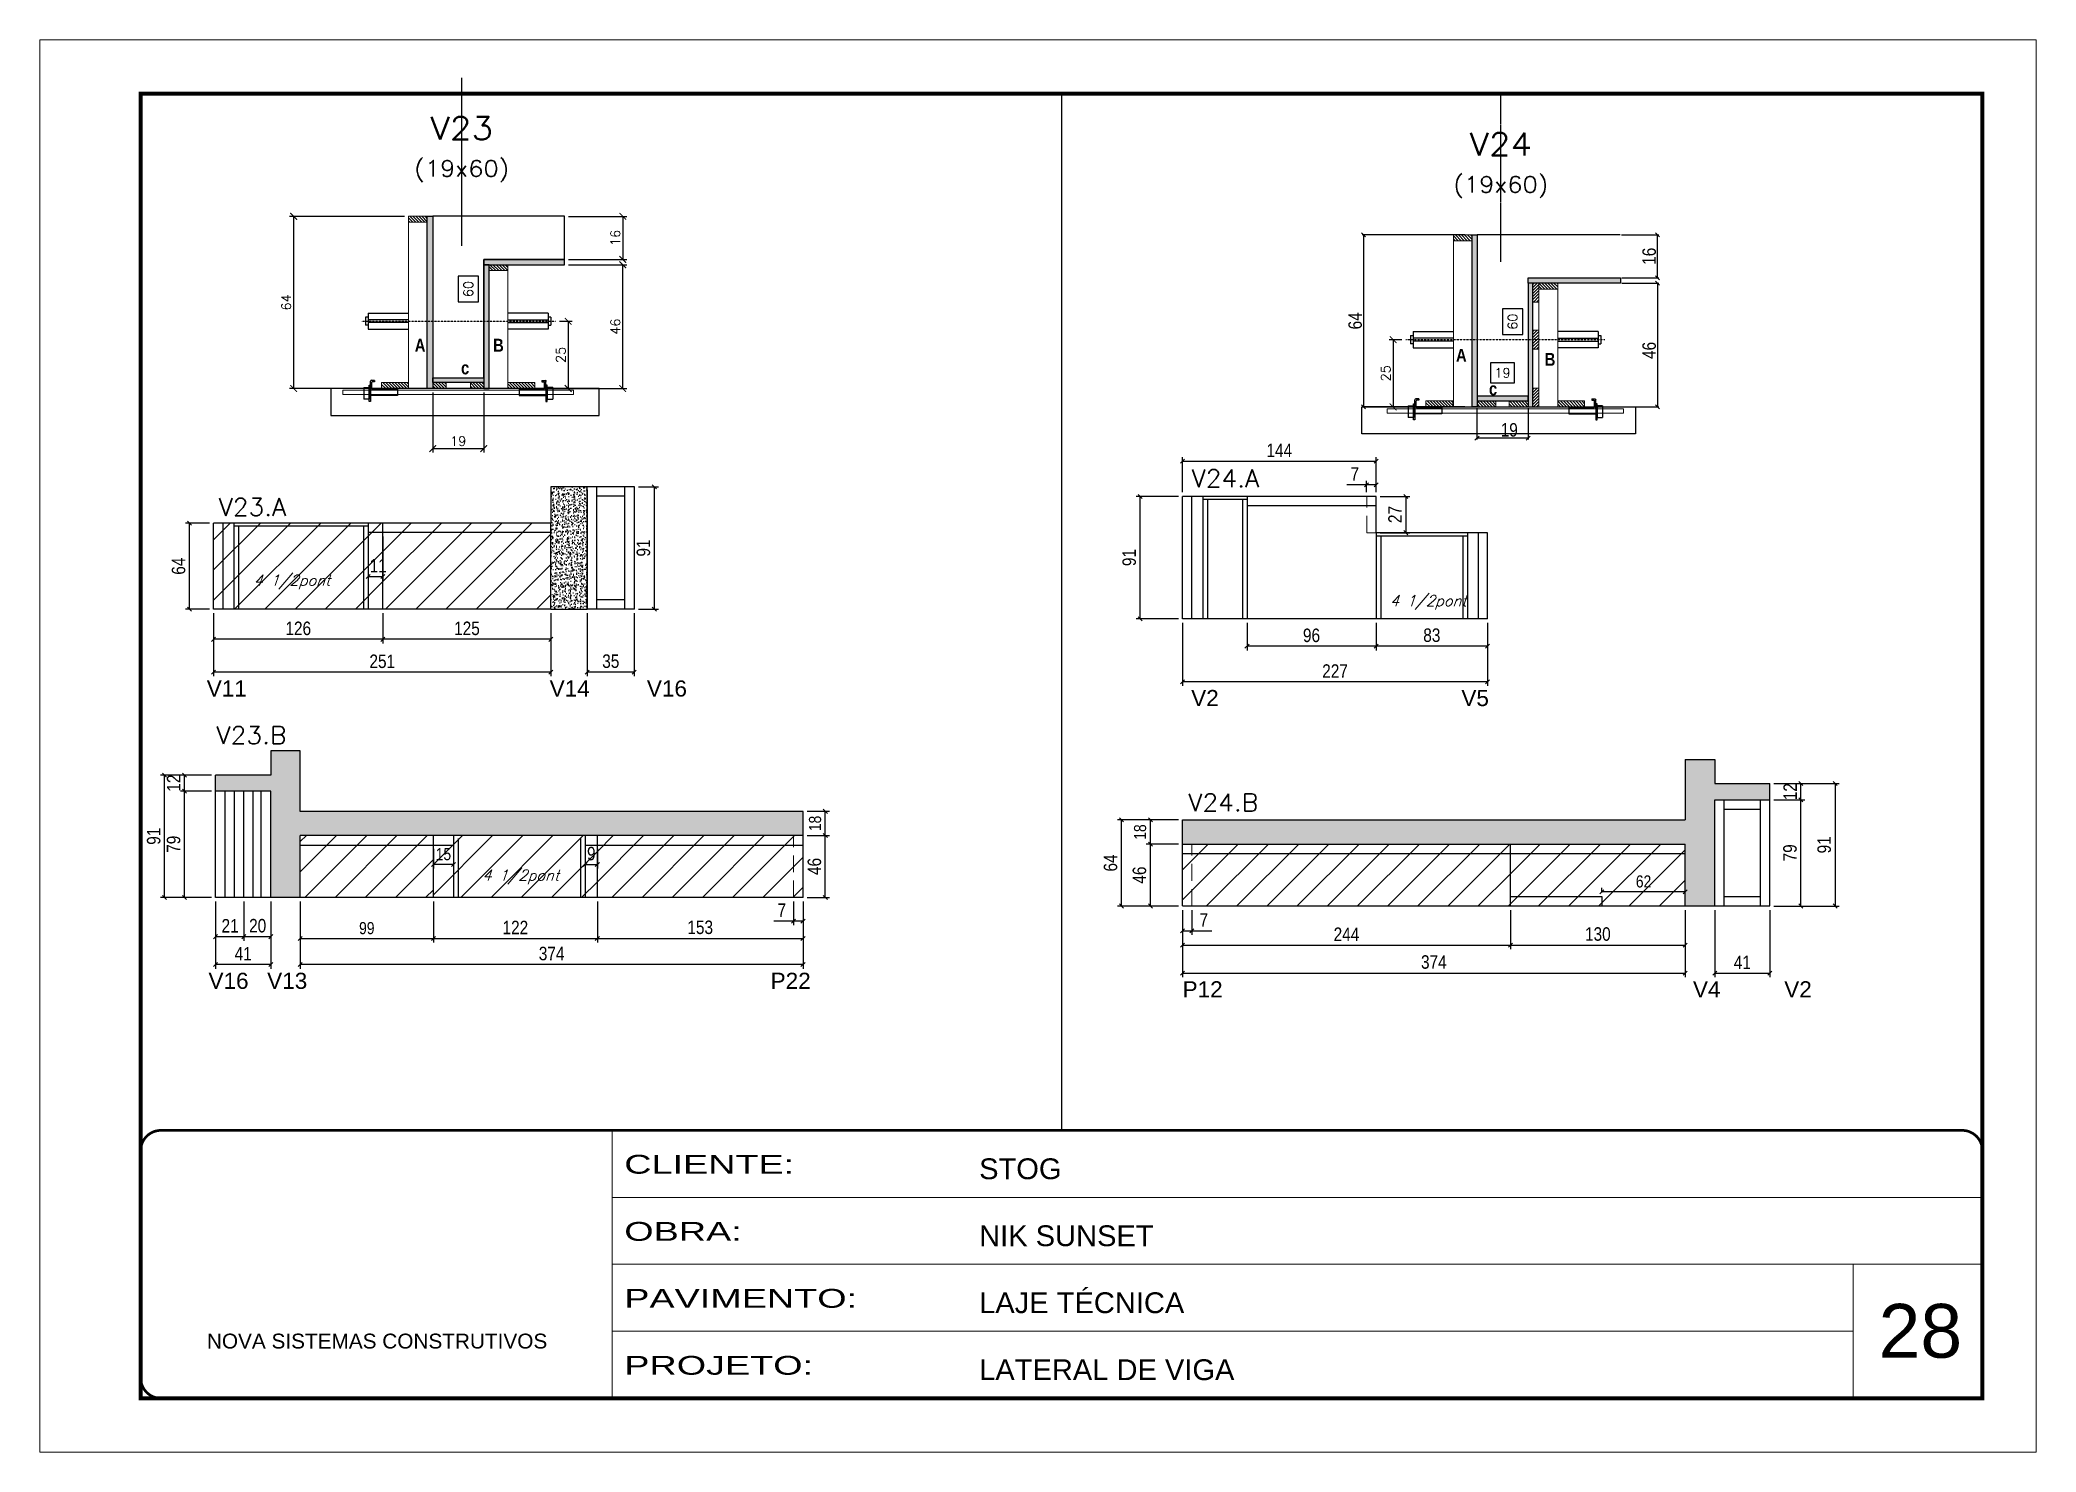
# Model space of a CAD drawing. Extents: x -10448 to -1189, y -11772 to 17235.
# Drawn here: x -5680 to -4195, y 8903 to 9953 of the extents above; entities that cross this region are included whole.
import ezdxf
from ezdxf.enums import TextEntityAlignment as Align

# ---------------------------------------------------------------- set-up
doc = ezdxf.new("R2010")
doc.units = 0
for name, pattern in [('CONTINUO', [0]), ('DASHED', [0.75, 0.5, -0.25]), ('HIDDEN', [0.375, 0.25, -0.125])]:
    doc.linetypes.add(name, pattern=pattern)
for name, color, linetype in [('5', 5, 'Continuous'), ('barrote', 251, 'Continuous'), ('COTA', 241, 'Continuous'), ('Cota Seção (2x)', 4, 'Continuous'), ('detalhes', 4, 'Continuous'), ('Painéis', 200, 'Continuous'), ('presilha', 1, 'Continuous'), ('Reaproveitamento', 251, 'Continuous'), ('SARR_2.2x7', 40, 'Continuous'), ('SARR_3.5x7', 81, 'Continuous'), ('TENSOR', 3, 'Continuous'), ('texto', 7, 'Continuous'), ('Texto de Titulo', 7, 'Continuous'), ('Texto Qtd Sarr', 242, 'Continuous')]:
    doc.layers.add(name, color=color, linetype=linetype)
for name, color, linetype, lineweight in [('CARIMBO', 255, 'Continuous', 9), ('CONCRETO', 251, 'Continuous', 25), ('Folhas', 255, 'Continuous', 9), ('Hachura', 251, 'Continuous', 9), ('Madeira', 126, 'Continuous', 18), ('Sarr 2.2x7', 40, 'Continuous', 9), ('SARRAFO DE PRESSAO', 251, 'DASHED', 9), ('SCO-___-LAJ', 2, 'Continuous', 0), ('Texto Seção', 7, 'Continuous', 15)]:
    doc.layers.add(name, color=color, linetype=linetype, lineweight=lineweight)
doc.styles.add('ARIAL', font='arial.ttf')
doc.styles.add('COTA TECNICA', font='techl___.ttf', dxfattribs={"height": 10})
doc.styles.add('COTA TECNICA 2X', font='techl___.ttf', dxfattribs={"height": 10})
doc.styles.add('COTA TECNICA-50', font='techl___.ttf', dxfattribs={"height": 9})
doc.styles.add('REGUA-120', font='ROMANS.shx', dxfattribs={"height": 15})
doc.styles.add('Romans', font='romans.shx')
doc.styles.get("Standard").update_dxf_attribs({"font": 'arial.ttf'})
doc.styles.add('TECNICA', font='techb___.ttf', dxfattribs={"height": 10})
doc.styles.add('Tecnologia', font='')
doc.styles.get('Tecnologia').set_extended_font_data('Forgotten Futurist')
doc.dimstyles.new('COTA PAINEL-50', dxfattribs={"dimtxt": 9, "dimasz": 3, "dimexe": 3, "dimexo": 3, "dimgap": 3, "dimtad": 1, "dimdec": 1, "dimzin": 12, "dimdsep": 46, "dimtxsty": 'COTA TECNICA-50', "dimblk1": 'OBLIQUE', "dimblk2": 'OBLIQUE', "dimsah": 1, "dimcen": 0.9, "dimclrd": 4, "dimclre": 4, "dimclrt": 240, "dimadec": 1, "dimazin": 3, "dimtfac": 1, "dimtdec": 1, "dimtmove": 0, "dimatfit": 3, "dimfxl": 1, "dimtolj": 1, "dimtzin": 12, "dimarcsym": 0})
doc.dimstyles.new('Cota Seção (2x)', dxfattribs={"dimtxt": 7, "dimasz": 5, "dimexe": 3, "dimexo": 3, "dimgap": 2, "dimtad": 3, "dimdec": 1, "dimlfac": 0.5, "dimzin": 12, "dimdsep": 46, "dimtxsty": 'Romans', "dimblk": 'ARCHTICK', "dimcen": 0, "dimclrd": 4, "dimclre": 4, "dimclrt": 1, "dimadec": 1, "dimazin": 3, "dimtfac": 1, "dimtdec": 1, "dimtmove": 0, "dimatfit": 3, "dimldrblk": 'OBLIQUE', "dimfxl": 1, "dimtolj": 1, "dimtzin": 12, "dimarcsym": 0})
doc.dimstyles.new('Cota Seção interna', dxfattribs={"dimtxt": 7, "dimasz": 6, "dimexe": 0.18, "dimexo": 2, "dimgap": -4, "dimtad": 3, "dimdec": 1, "dimlfac": 0.5, "dimzin": 12, "dimdsep": 46, "dimtxsty": 'Romans', "dimblk": 'ARCHTICK', "dimcen": 0.09, "dimse1": 1, "dimse2": 1, "dimsd1": 1, "dimsd2": 1, "dimclrd": 180, "dimclre": 5, "dimclrt": 1, "dimadec": 0, "dimazin": 3, "dimtfac": 1, "dimtdec": 1, "dimtofl": 0, "dimtmove": 0, "dimatfit": 3, "dimldrblk": 'ARCHTICK', "dimfxl": 1, "dimtolj": 1, "dimtzin": 0, "dimarcsym": 0})
doc.dimstyles.new('PAINEL', dxfattribs={"dimtxt": 10, "dimasz": 3, "dimexe": 3, "dimexo": 3, "dimgap": 3, "dimtad": 1, "dimdec": 1, "dimzin": 12, "dimdsep": 46, "dimtxsty": 'COTA TECNICA', "dimblk1": 'OBLIQUE', "dimblk2": 'OBLIQUE', "dimsah": 1, "dimcen": 0.9, "dimclrd": 4, "dimclre": 4, "dimclrt": 240, "dimadec": 1, "dimazin": 3, "dimtfac": 1, "dimtdec": 1, "dimtmove": 0, "dimatfit": 3, "dimfxl": 1, "dimtolj": 1, "dimtzin": 12, "dimarcsym": 0})
doc.dimstyles.new('SECAO', dxfattribs={"dimscale": 0.333333, "dimtxt": 5, "dimasz": 9, "dimexe": 3, "dimexo": 3, "dimgap": 3, "dimtad": 1, "dimdec": 1, "dimlfac": 0.5, "dimzin": 12, "dimdsep": 46, "dimtxsty": 'COTA TECNICA 2X', "dimblk1": 'OBLIQUE', "dimblk2": 'OBLIQUE', "dimsah": 1, "dimcen": 0.9, "dimclrd": 4, "dimclre": 4, "dimclrt": 240, "dimadec": 1, "dimazin": 3, "dimtfac": 1, "dimtdec": 1, "dimtmove": 0, "dimatfit": 3, "dimfxl": 1, "dimtolj": 1, "dimtzin": 12, "dimarcsym": 0})
pattern_1 = [(315, (17186.7337, 1463.9932), (1.12253202, 1.12253202), [])]
pattern_2 = [(45, (3170, -220.868), (-11.22532, 11.22532), [])]
pattern_3 = [(45, (-138515.858, -17530.344), (-11.2253202, 11.2253202), [])]

msp = doc.modelspace()

# ---------------------------------------------------------------- texts
at = {"layer": '5', "linetype": 'Continuous'}
for s, rotation, p in [('V11', 359.99996, (-5555.68, 9464.54)), ('V14', 359.99996, (-5300.58, 9464.54)), ('V16', 359.99996, (-5228.25, 9464.54)), ('V2', 359.99996, (-4823.34, 9457.43)), ('V5', 359.99996, (-4622.32, 9457.43)), ('V16', 359.99996, (-5554.39, 9247.19)), ('V13', 359.99996, (-5510.72, 9247.19)), ('P22', 359.99996, (-5136.2, 9247.19)), ('P12', 0.00004, (-4829.73, 9240.86)), ('V4', 0.00004, (-4450.05, 9240.86)), ('V2', 0.00004, (-4382.13, 9240.86))]:
    msp.add_text(s, height=12, rotation=rotation, dxfattribs=at).set_placement(p)
at = {"layer": 'CARIMBO', "style": 'ARIAL'}
msp.add_text('28', height=40, dxfattribs=at).set_placement((-4311.92, 8972.92))
at = {"layer": 'detalhes', "style": 'TECNICA'}
for s, p in [('A', (-5400.92, 9720.97)), ('B', (-5342.66, 9720.96)), ('A', (-4626.34, 9713.47)), ('B', (-4560.33, 9710.46)), ('c', (-5366.5, 9704.13)), ('c', (-4601.81, 9688.57))]:
    msp.add_text(s, height=9.6, dxfattribs=at).set_placement(p)
at = {"layer": 'texto', "color": 2, "char_height": 8, "attachment_point": 5, "style": 'Romans'}
for insert in [(-5492.32, 9549.69), (-4646.97, 9534.49), (-5322.08, 9330.38)]:
    msp.add_mtext('{\\Q19;\\C256;4 1/2pont}', dxfattribs=dict(at, insert=insert))
at = {"layer": 'Texto Seção', "style": 'REGUA-120', "width": 1.05}
for s, p in [('V24.A', (-4823, 9620.3)), ('V23.A', (-5546.82, 9598.97)), ('V23.B', (-5548.45, 9429.29)), ('V24.B', (-4825.48, 9379.27))]:
    msp.add_text(s, height=13, dxfattribs=at).set_placement(p)

# ---------------------------------------------------------------- blocks, each defined once
blk = doc.blocks.new('9999999999')
at = {"color": 30, "linetype": 'CONTINUO'}
for p, q in [((98564.6, 34230.2), (98564.6, 34429.4)), ((98564.6, 34379.6), (99584, 34379.6)), ((98564.6, 34329.8), (99488, 34329.8)), ((99584, 34329.8), (99488, 34329.8)), ((99488, 34329.8), (99488, 34230.2)), ((98564.6, 34280), (99488, 34280))]:
    blk.add_line(p, q, dxfattribs=at)
at = {"color": 30, "linetype": 'CONTINUO', "const_width": 2}
blk.add_lwpolyline([(99584, 34230.2), (99584, 34414.4, 0.414214), (99569, 34429.4), (98229, 34429.4, 0.414214), (98214, 34414.4), (98214, 34245.2, 0.414214), (98229, 34230.2), (99584, 34230.2)], format="xyb", dxfattribs=at)
at = {"layer": 'Folhas'}
blk.add_lwpolyline([(98139, 34190.2), (99624, 34190.2), (99624, 35240.2), (98139, 35240.2)], close=True, dxfattribs=at)
at = {"layer": 'Folhas', "color": 30, "const_width": 3}
blk.add_lwpolyline([(98214, 34230.2), (99584, 34230.2), (99584, 35200.2), (98214, 35200.2)], close=True, dxfattribs=at)
at = {"color": 7, "linetype": 'Continuous', "ltscale": 5, "style": 'ARIAL'}
for s, height, p in [('STOG', 15.48, (98837.7, 34393.1)), ('NIK SUNSET', 15.48, (98837.7, 34343.3)), ('LAJE TÉCNICA', 15.483, (98837.7, 34293.5)), ('NOVA SISTEMAS CONSTRUTIVOS', 11.059, (98263.2, 34267.2)), ('LATERAL DE VIGA', 15.483, (98837.7, 34243.7))]:
    blk.add_text(s, height=height, dxfattribs=at).set_placement(p)
at = {"layer": 'Folhas', "color": 7, "style": 'Tecnologia', "width": 1.5}
for s, p in [('CLIENTE:', (98573.7, 34397.2)), ('OBRA:', (98573.7, 34347.3)), ('PAVIMENTO:', (98573.7, 34297.5)), ('PROJETO:', (98573.7, 34247.7))]:
    blk.add_text(s, height=14, dxfattribs=at).set_placement(p)
blk = doc.blocks.new('titulo1')
at = {"layer": 'Defpoints', "color": 252, "linetype": 'HIDDEN', "ltscale": 2}
blk.add_line((0, 0), (0, 125), dxfattribs=at)
at = {"layer": 'Defpoints', "style": 'Romans', "oblique": 15}
blk.add_attdef('FOLHA', text='', height=10, dxfattribs=at).set_placement((0, 15.6), align=Align.MIDDLE_CENTER)
at = {"layer": 'Texto Qtd Sarr', "color": 3, "style": 'Romans', "oblique": 15}
for tag, height, p in [('TITULO', 17, (0, 71.4)), ('SEÇÃO', 12, (0, 41.5))]:
    blk.add_attdef(tag, text='', height=height, dxfattribs=at).set_placement(p, align=Align.MIDDLE_CENTER)
blk = doc.blocks.new('_ArchTick')
at = {"color": 0, "linetype": 'ByBlock', "const_width": 0.15}
blk.add_lwpolyline([(-0.5, -0.5), (0.5, 0.5)], dxfattribs=at)
blk = doc.blocks.new('*D874')
at = {"layer": 'COTA', "color": 4, "lineweight": -2, "transparency": 16777216}
for p, q in [((-5408.6, 9821.6), (-5494, 9821.6)), ((-5491, 9693.6), (-5491, 9821.6)), ((-5428.6, 9693.6), (-5494, 9693.6))]:
    blk.add_line(p, q, dxfattribs=at)
at = {"layer": 'Defpoints', "color": 0, "transparency": 16777216}
for p in [(-5491, 9821.6), (-5405.6, 9821.6), (-5425.6, 9693.6)]:
    blk.add_point(p, dxfattribs=at)
at = {"layer": 'COTA', "color": 4, "lineweight": -2, "transparency": 16777216, "xscale": 5, "yscale": 5, "zscale": 5}
for p, rotation in [((-5491, 9821.6), 90), ((-5491, 9693.6), 270)]:
    blk.add_blockref('_ArchTick', p, dxfattribs=dict(at, rotation=rotation))
at = {"layer": 'COTA', "color": 1, "transparency": 16777216, "insert": (-5496.5, 9757.6), "char_height": 7, "attachment_point": 5, "rotation": 90, "style": 'Romans'}
blk.add_mtext('\\A1;64', dxfattribs=at)
blk = doc.blocks.new('_Oblique')
at = {"color": 0, "linetype": 'ByBlock', "lineweight": -2}
blk.add_line((-0.5, -0.5), (0.5, 0.5), dxfattribs=at)
blk = doc.blocks.new('*D875')
at = {"layer": 'Cota Seção (2x)', "color": 180, "lineweight": -2, "transparency": 16777216}
for p, q in [((-5353.6, 9777.1), (-5368.6, 9777.1)), ((-5368.6, 9777.1), (-5368.6, 9758.1)), ((-5353.6, 9758.1), (-5353.6, 9777.1)), ((-5368.6, 9758.1), (-5353.6, 9758.1))]:
    blk.add_line(p, q, dxfattribs=at)
at = {"layer": 'Defpoints', "color": 0, "transparency": 16777216}
for p in [(-5349.6, 9821.6), (-5349.3, 9821.6), (-5349.3, 9701.6)]:
    blk.add_point(p, dxfattribs=at)
at = {"layer": 'Cota Seção (2x)', "color": 1, "transparency": 16777216, "insert": (-5361.1, 9767.6), "char_height": 7, "attachment_point": 5, "rotation": 90, "style": 'Romans'}
blk.add_mtext('\\A1;60', dxfattribs=at)
blk = doc.blocks.new('PRESILHA METÁLICA 1')
at = {"layer": 'presilha'}
for p, q in [((0, 13), (6, 13)), ((0, 13), (0, 0)), ((6, 0), (0, 0)), ((6, 15.5), (7.5, 15.5)), ((6, -2.5), (6, 15.5)), ((6, 13), (6, 0)), ((7.5, 10.6), (7.5, 19.9)), ((7.5, 15.5), (7.5, -2.5)), ((37.5, 4.1), (7.5, 4.1)), ((12, 21), (8.6, 21)), ((9, 11.6), (9, 18.9)), ((12, 19.5), (9.6, 19.5)), ((37.5, 11), (9.6, 11)), ((12, 21), (12, 19.5)), ((37.5, 11), (37.5, 4.1)), ((7.5, -2.5), (6, -2.5))]:
    blk.add_line(p, q, dxfattribs=at)
for centre, radius, start, end in [((8.6, 19.9), 1.14, 90, 180), ((9.6, 18.9), 0.57, 90, 180), ((9.6, 11.6), 0.57, 180, 270)]:
    blk.add_arc(centre, radius, start, end, dxfattribs=at)
blk = doc.blocks.new('*D876')
at = {"layer": 'COTA', "color": 4, "lineweight": -2, "transparency": 16777216}
for p, q in [((-5387.6, 9690.6), (-5387.6, 9645.9)), ((-5349.6, 9690.6), (-5349.6, 9645.9)), ((-5387.6, 9648.9), (-5349.6, 9648.9))]:
    blk.add_line(p, q, dxfattribs=at)
at = {"layer": 'Defpoints', "color": 0, "transparency": 16777216}
for p in [(-5387.6, 9693.6), (-5349.6, 9693.6), (-5349.6, 9648.9)]:
    blk.add_point(p, dxfattribs=at)
at = {"layer": 'COTA', "color": 4, "lineweight": -2, "transparency": 16777216, "xscale": 5, "yscale": 5, "zscale": 5, "rotation": 180}
blk.add_blockref('_ArchTick', (-5387.6, 9648.9), dxfattribs=at)
at = {"layer": 'COTA', "color": 4, "lineweight": -2, "transparency": 16777216, "xscale": 5, "yscale": 5, "zscale": 5}
blk.add_blockref('_ArchTick', (-5349.6, 9648.9), dxfattribs=at)
at = {"layer": 'COTA', "color": 1, "transparency": 16777216, "insert": (-5368.6, 9654.4), "char_height": 7, "attachment_point": 5, "style": 'Romans'}
blk.add_mtext('\\A1;19', dxfattribs=at)
blk = doc.blocks.new('*D902')
at = {"layer": 'COTA', "color": 4, "lineweight": -2, "transparency": 16777216}
for p, q in [((-5293.3, 9743.6), (-5283.8, 9743.6)), ((-5286.8, 9743.6), (-5286.8, 9693.6)), ((-5308.6, 9693.6), (-5283.8, 9693.6))]:
    blk.add_line(p, q, dxfattribs=at)
at = {"layer": 'Defpoints', "color": 0, "transparency": 16777216}
for p in [(-5296.3, 9743.6), (-5311.6, 9693.6), (-5286.8, 9693.6)]:
    blk.add_point(p, dxfattribs=at)
at = {"layer": 'COTA', "color": 4, "lineweight": -2, "transparency": 16777216, "xscale": 5, "yscale": 5, "zscale": 5}
for p, rotation in [((-5286.8, 9743.6), 90), ((-5286.8, 9693.6), 270)]:
    blk.add_blockref('_ArchTick', p, dxfattribs=dict(at, rotation=rotation))
at = {"layer": 'COTA', "color": 1, "transparency": 16777216, "insert": (-5292.3, 9718.6), "char_height": 7, "attachment_point": 5, "rotation": 90, "style": 'Romans'}
blk.add_mtext('\\A1;25', dxfattribs=at)
blk = doc.blocks.new('*D877')
at = {"layer": 'COTA', "color": 4, "lineweight": -2, "transparency": 16777216}
for p, q in [((-5286.6, 9821.6), (-5243.2, 9821.6)), ((-5246.2, 9821.6), (-5246.2, 9789.6)), ((-5286.6, 9789.6), (-5243.2, 9789.6))]:
    blk.add_line(p, q, dxfattribs=at)
at = {"layer": 'Defpoints', "color": 0, "transparency": 16777216}
for p in [(-5289.6, 9821.6), (-5289.6, 9789.6), (-5246.2, 9789.6)]:
    blk.add_point(p, dxfattribs=at)
at = {"layer": 'COTA', "color": 4, "lineweight": -2, "transparency": 16777216, "xscale": 5, "yscale": 5, "zscale": 5}
for p, rotation in [((-5246.2, 9821.6), 90), ((-5246.2, 9789.6), 270)]:
    blk.add_blockref('_ArchTick', p, dxfattribs=dict(at, rotation=rotation))
at = {"layer": 'COTA', "color": 1, "transparency": 16777216, "insert": (-5251.7, 9805.6), "char_height": 7, "attachment_point": 5, "rotation": 90, "style": 'Romans'}
blk.add_mtext('\\A1;16', dxfattribs=at)
blk = doc.blocks.new('*D878')
at = {"layer": 'COTA', "color": 4, "lineweight": -2, "transparency": 16777216}
for p, q in [((-5286.6, 9785.6), (-5243.2, 9785.6)), ((-5246.2, 9693.6), (-5246.2, 9785.6)), ((-5308.6, 9693.6), (-5243.2, 9693.6))]:
    blk.add_line(p, q, dxfattribs=at)
at = {"layer": 'Defpoints', "color": 0, "transparency": 16777216}
for p in [(-5289.6, 9785.6), (-5246.2, 9785.6), (-5311.6, 9693.6)]:
    blk.add_point(p, dxfattribs=at)
at = {"layer": 'COTA', "color": 4, "lineweight": -2, "transparency": 16777216, "xscale": 5, "yscale": 5, "zscale": 5}
for p, rotation in [((-5246.2, 9785.6), 90), ((-5246.2, 9693.6), 270)]:
    blk.add_blockref('_ArchTick', p, dxfattribs=dict(at, rotation=rotation))
at = {"layer": 'COTA', "color": 1, "transparency": 16777216, "insert": (-5251.7, 9739.6), "char_height": 7, "attachment_point": 5, "rotation": 90, "style": 'Romans'}
blk.add_mtext('\\A1;46', dxfattribs=at)
blk = doc.blocks.new('*D903')
at = {"layer": 'COTA', "color": 4, "linetype": 'ByBlock', "lineweight": -2, "transparency": 16777216}
for p, q in [((-5486.1, 9312.2), (-5486.1, 9262.2)), ((-5112.1, 9312.2), (-5112.1, 9262.2)), ((-5112.1, 9265.2), (-5486.1, 9265.2))]:
    blk.add_line(p, q, dxfattribs=at)
at = {"layer": 'Defpoints', "color": 0, "linetype": 'ByBlock', "transparency": 16777216}
for p in [(-5486.1, 9315.2), (-5112.1, 9315.2), (-5486.1, 9265.2)]:
    blk.add_point(p, dxfattribs=at)
at = {"layer": 'COTA', "color": 4, "linetype": 'ByBlock', "lineweight": -2, "transparency": 16777216, "xscale": 3, "yscale": 3, "zscale": 3, "rotation": 180}
blk.add_blockref('_Oblique', (-5486.1, 9265.2), dxfattribs=at)
at = {"layer": 'COTA', "color": 4, "linetype": 'ByBlock', "lineweight": -2, "transparency": 16777216, "xscale": 3, "yscale": 3, "zscale": 3}
blk.add_blockref('_Oblique', (-5112.1, 9265.2), dxfattribs=at)
at = {"layer": 'COTA', "color": 240, "linetype": 'ByBlock', "transparency": 16777216, "insert": (-5299.1, 9273.4), "char_height": 10, "attachment_point": 5, "style": 'COTA TECNICA'}
blk.add_mtext('\\A1;374', dxfattribs=at)
blk = doc.blocks.new('*D879')
at = {"layer": 'COTA', "color": 4, "linetype": 'ByBlock', "lineweight": -2, "transparency": 16777216}
for p, q in [((-5109.1, 9361.2), (-5092.5, 9361.2)), ((-5095.5, 9315.2), (-5095.5, 9361.2)), ((-5109.1, 9315.2), (-5092.5, 9315.2))]:
    blk.add_line(p, q, dxfattribs=at)
at = {"layer": 'Defpoints', "color": 0, "linetype": 'ByBlock', "transparency": 16777216}
for p in [(-5112.1, 9361.2), (-5095.5, 9361.2), (-5112.1, 9315.2)]:
    blk.add_point(p, dxfattribs=at)
at = {"layer": 'COTA', "color": 4, "linetype": 'ByBlock', "lineweight": -2, "transparency": 16777216, "xscale": 3, "yscale": 3, "zscale": 3}
for p, rotation in [((-5095.5, 9361.2), 90), ((-5095.5, 9315.2), 270)]:
    blk.add_blockref('_Oblique', p, dxfattribs=dict(at, rotation=rotation))
at = {"layer": 'COTA', "color": 240, "linetype": 'ByBlock', "transparency": 16777216, "insert": (-5103.6, 9338.2), "char_height": 10, "attachment_point": 5, "rotation": 90, "style": 'COTA TECNICA'}
blk.add_mtext('\\A1;46', dxfattribs=at)
blk = doc.blocks.new('*D880')
at = {"layer": 'COTA', "color": 4, "linetype": 'ByBlock', "lineweight": -2, "transparency": 16777216}
for p, q in [((-5549.1, 9312.2), (-5549.1, 9262.2)), ((-5508.1, 9312.2), (-5508.1, 9262.2)), ((-5508.1, 9265.2), (-5549.1, 9265.2))]:
    blk.add_line(p, q, dxfattribs=at)
at = {"layer": 'Defpoints', "color": 0, "linetype": 'ByBlock', "transparency": 16777216}
for p in [(-5549.1, 9315.2), (-5508.1, 9315.2), (-5549.1, 9265.2)]:
    blk.add_point(p, dxfattribs=at)
at = {"layer": 'COTA', "color": 4, "linetype": 'ByBlock', "lineweight": -2, "transparency": 16777216, "xscale": 3, "yscale": 3, "zscale": 3, "rotation": 180}
blk.add_blockref('_Oblique', (-5549.1, 9265.2), dxfattribs=at)
at = {"layer": 'COTA', "color": 4, "linetype": 'ByBlock', "lineweight": -2, "transparency": 16777216, "xscale": 3, "yscale": 3, "zscale": 3}
blk.add_blockref('_Oblique', (-5508.1, 9265.2), dxfattribs=at)
at = {"layer": 'COTA', "color": 240, "linetype": 'ByBlock', "transparency": 16777216, "insert": (-5528.6, 9273.3), "char_height": 10, "attachment_point": 5, "style": 'COTA TECNICA'}
blk.add_mtext('\\A1;41', dxfattribs=at)
blk = doc.blocks.new('*D858')
at = {"layer": 'COTA', "color": 4, "linetype": 'ByBlock', "lineweight": -2, "transparency": 16777216}
for p, q in [((-5552.1, 9394.2), (-5575.2, 9394.2)), ((-5572.2, 9315.2), (-5572.2, 9394.2)), ((-5552.1, 9315.2), (-5575.2, 9315.2))]:
    blk.add_line(p, q, dxfattribs=at)
at = {"layer": 'Defpoints', "color": 0, "linetype": 'ByBlock', "transparency": 16777216}
for p in [(-5572.2, 9394.2), (-5549.1, 9394.2), (-5549.1, 9315.2)]:
    blk.add_point(p, dxfattribs=at)
at = {"layer": 'COTA', "color": 4, "linetype": 'ByBlock', "lineweight": -2, "transparency": 16777216, "xscale": 3, "yscale": 3, "zscale": 3}
for p, rotation in [((-5572.2, 9394.2), 90), ((-5572.2, 9315.2), 270)]:
    blk.add_blockref('_Oblique', p, dxfattribs=dict(at, rotation=rotation))
at = {"layer": 'COTA', "color": 240, "linetype": 'ByBlock', "transparency": 16777216, "insert": (-5580.3, 9354.7), "char_height": 10, "attachment_point": 5, "rotation": 90, "style": 'COTA TECNICA'}
blk.add_mtext('\\A1;79', dxfattribs=at)
blk = doc.blocks.new('*D859')
at = {"layer": 'COTA', "color": 4, "linetype": 'ByBlock', "lineweight": -2, "transparency": 16777216}
for p, q in [((-5552.1, 9406.2), (-5590.1, 9406.2)), ((-5587.1, 9315.2), (-5587.1, 9406.2)), ((-5552.1, 9315.2), (-5590.1, 9315.2))]:
    blk.add_line(p, q, dxfattribs=at)
at = {"layer": 'Defpoints', "color": 0, "linetype": 'ByBlock', "transparency": 16777216}
for p in [(-5587.1, 9406.2), (-5549.1, 9406.2), (-5549.1, 9315.2)]:
    blk.add_point(p, dxfattribs=at)
at = {"layer": 'COTA', "color": 4, "linetype": 'ByBlock', "lineweight": -2, "transparency": 16777216, "xscale": 3, "yscale": 3, "zscale": 3}
for p, rotation in [((-5587.1, 9406.2), 90), ((-5587.1, 9315.2), 270)]:
    blk.add_blockref('_Oblique', p, dxfattribs=dict(at, rotation=rotation))
at = {"layer": 'COTA', "color": 240, "linetype": 'ByBlock', "transparency": 16777216, "insert": (-5595.1, 9360.7), "char_height": 10, "attachment_point": 5, "rotation": 90, "style": 'COTA TECNICA'}
blk.add_mtext('\\A1;91', dxfattribs=at)
blk = doc.blocks.new('*D881')
at = {"layer": 'COTA', "color": 4, "linetype": 'ByBlock', "lineweight": -2, "transparency": 16777216}
for p, q in [((-5109.1, 9379.2), (-5092.5, 9379.2)), ((-5095.5, 9361.2), (-5095.5, 9379.2)), ((-5109.1, 9361.2), (-5092.5, 9361.2))]:
    blk.add_line(p, q, dxfattribs=at)
at = {"layer": 'Defpoints', "color": 0, "linetype": 'ByBlock', "transparency": 16777216}
for p in [(-5112.1, 9379.2), (-5095.5, 9379.2), (-5112.1, 9361.2)]:
    blk.add_point(p, dxfattribs=at)
at = {"layer": 'COTA', "color": 4, "linetype": 'ByBlock', "lineweight": -2, "transparency": 16777216, "xscale": 3, "yscale": 3, "zscale": 3}
for p, rotation in [((-5095.5, 9379.2), 90), ((-5095.5, 9361.2), 270)]:
    blk.add_blockref('_Oblique', p, dxfattribs=dict(at, rotation=rotation))
at = {"layer": 'COTA', "color": 240, "linetype": 'ByBlock', "transparency": 16777216, "insert": (-5103.1, 9370.2), "char_height": 9, "attachment_point": 5, "rotation": 90, "style": 'COTA TECNICA-50'}
blk.add_mtext('\\A1;18', dxfattribs=at)
blk = doc.blocks.new('*D860')
at = {"layer": 'COTA', "color": 4, "linetype": 'ByBlock', "lineweight": -2, "transparency": 16777216}
for p, q in [((-5424.6, 9526.5), (-5424.6, 9504.1)), ((-5299.6, 9526.5), (-5299.6, 9504.1)), ((-5299.6, 9507.1), (-5424.6, 9507.1))]:
    blk.add_line(p, q, dxfattribs=at)
at = {"layer": 'Defpoints', "color": 0, "linetype": 'ByBlock', "transparency": 16777216}
for p in [(-5424.6, 9529.5), (-5299.6, 9529.5), (-5424.6, 9507.1)]:
    blk.add_point(p, dxfattribs=at)
at = {"layer": 'COTA', "color": 4, "linetype": 'ByBlock', "lineweight": -2, "transparency": 16777216, "xscale": 3, "yscale": 3, "zscale": 3, "rotation": 180}
blk.add_blockref('_Oblique', (-5424.6, 9507.1), dxfattribs=at)
at = {"layer": 'COTA', "color": 4, "linetype": 'ByBlock', "lineweight": -2, "transparency": 16777216, "xscale": 3, "yscale": 3, "zscale": 3}
blk.add_blockref('_Oblique', (-5299.6, 9507.1), dxfattribs=at)
at = {"layer": 'COTA', "color": 240, "linetype": 'ByBlock', "transparency": 16777216, "insert": (-5362.1, 9515.2), "char_height": 10, "attachment_point": 5, "style": 'COTA TECNICA'}
blk.add_mtext('\\A1;125', dxfattribs=at)
blk = doc.blocks.new('*D861')
at = {"layer": 'COTA', "color": 4, "linetype": 'ByBlock', "lineweight": -2, "transparency": 16777216}
for p, q in [((-5550.6, 9526.5), (-5550.6, 9504.1)), ((-5424.6, 9526.5), (-5424.6, 9504.1)), ((-5424.6, 9507.1), (-5550.6, 9507.1))]:
    blk.add_line(p, q, dxfattribs=at)
at = {"layer": 'Defpoints', "color": 0, "linetype": 'ByBlock', "transparency": 16777216}
for p in [(-5550.6, 9529.5), (-5424.6, 9529.5), (-5550.6, 9507.1)]:
    blk.add_point(p, dxfattribs=at)
at = {"layer": 'COTA', "color": 4, "linetype": 'ByBlock', "lineweight": -2, "transparency": 16777216, "xscale": 3, "yscale": 3, "zscale": 3, "rotation": 180}
blk.add_blockref('_Oblique', (-5550.6, 9507.1), dxfattribs=at)
at = {"layer": 'COTA', "color": 4, "linetype": 'ByBlock', "lineweight": -2, "transparency": 16777216, "xscale": 3, "yscale": 3, "zscale": 3}
blk.add_blockref('_Oblique', (-5424.6, 9507.1), dxfattribs=at)
at = {"layer": 'COTA', "color": 240, "linetype": 'ByBlock', "transparency": 16777216, "insert": (-5487.6, 9515.2), "char_height": 10, "attachment_point": 5, "style": 'COTA TECNICA'}
blk.add_mtext('\\A1;126', dxfattribs=at)
blk = doc.blocks.new('*D882')
at = {"layer": 'COTA', "color": 4, "linetype": 'ByBlock', "lineweight": -2, "transparency": 16777216}
for p, q in [((-5550.6, 9526.5), (-5550.6, 9479.6)), ((-5299.6, 9526.5), (-5299.6, 9479.6)), ((-5299.6, 9482.6), (-5550.6, 9482.6))]:
    blk.add_line(p, q, dxfattribs=at)
at = {"layer": 'Defpoints', "color": 0, "linetype": 'ByBlock', "transparency": 16777216}
for p in [(-5550.6, 9529.5), (-5299.6, 9529.5), (-5550.6, 9482.6)]:
    blk.add_point(p, dxfattribs=at)
at = {"layer": 'COTA', "color": 4, "linetype": 'ByBlock', "lineweight": -2, "transparency": 16777216, "xscale": 3, "yscale": 3, "zscale": 3, "rotation": 180}
blk.add_blockref('_Oblique', (-5550.6, 9482.6), dxfattribs=at)
at = {"layer": 'COTA', "color": 4, "linetype": 'ByBlock', "lineweight": -2, "transparency": 16777216, "xscale": 3, "yscale": 3, "zscale": 3}
blk.add_blockref('_Oblique', (-5299.6, 9482.6), dxfattribs=at)
at = {"layer": 'COTA', "color": 240, "linetype": 'ByBlock', "transparency": 16777216, "insert": (-5425.1, 9490.7), "char_height": 10, "attachment_point": 5, "style": 'COTA TECNICA'}
blk.add_mtext('\\A1;251', dxfattribs=at)
blk = doc.blocks.new('*D862')
at = {"layer": 'COTA', "color": 4, "linetype": 'ByBlock', "lineweight": -2, "transparency": 16777216}
for p, q in [((-5553.6, 9593.5), (-5571.5, 9593.5)), ((-5568.5, 9529.5), (-5568.5, 9593.5)), ((-5553.6, 9529.5), (-5571.5, 9529.5))]:
    blk.add_line(p, q, dxfattribs=at)
at = {"layer": 'Defpoints', "color": 0, "linetype": 'ByBlock', "transparency": 16777216}
for p in [(-5568.5, 9593.5), (-5550.6, 9593.5), (-5550.6, 9529.5)]:
    blk.add_point(p, dxfattribs=at)
at = {"layer": 'COTA', "color": 4, "linetype": 'ByBlock', "lineweight": -2, "transparency": 16777216, "xscale": 3, "yscale": 3, "zscale": 3}
for p, rotation in [((-5568.5, 9593.5), 90), ((-5568.5, 9529.5), 270)]:
    blk.add_blockref('_Oblique', p, dxfattribs=dict(at, rotation=rotation))
at = {"layer": 'COTA', "color": 240, "linetype": 'ByBlock', "transparency": 16777216, "insert": (-5576.6, 9561.5), "char_height": 10, "attachment_point": 5, "rotation": 90, "style": 'COTA TECNICA'}
blk.add_mtext('\\A1;64', dxfattribs=at)
blk = doc.blocks.new('*D883')
at = {"layer": 'COTA', "color": 4, "linetype": 'ByBlock', "lineweight": -2, "transparency": 16777216}
for p, q in [((-5435.6, 9583.5), (-5435.6, 9550.9)), ((-5424.6, 9583.5), (-5424.6, 9550.9)), ((-5435.6, 9553.9), (-5424.6, 9553.9))]:
    blk.add_line(p, q, dxfattribs=at)
at = {"layer": 'Defpoints', "color": 0, "linetype": 'ByBlock', "transparency": 16777216}
for p in [(-5435.6, 9586.5), (-5424.6, 9586.5), (-5424.6, 9553.9)]:
    blk.add_point(p, dxfattribs=at)
at = {"layer": 'COTA', "color": 4, "linetype": 'ByBlock', "lineweight": -2, "transparency": 16777216, "xscale": 3, "yscale": 3, "zscale": 3, "rotation": 180}
blk.add_blockref('_Oblique', (-5435.6, 9553.9), dxfattribs=at)
at = {"layer": 'COTA', "color": 4, "linetype": 'ByBlock', "lineweight": -2, "transparency": 16777216, "xscale": 3, "yscale": 3, "zscale": 3}
blk.add_blockref('_Oblique', (-5424.6, 9553.9), dxfattribs=at)
at = {"layer": 'COTA', "color": 240, "linetype": 'ByBlock', "transparency": 16777216, "insert": (-5428.1, 9561.9), "char_height": 10, "attachment_point": 5, "style": 'COTA TECNICA'}
blk.add_mtext('\\A1;11', dxfattribs=at)
blk = doc.blocks.new('*D884')
at = {"layer": 'COTA', "color": 4, "linetype": 'ByBlock', "lineweight": -2, "transparency": 16777216}
for p, q in [((-5272.6, 9526.5), (-5272.6, 9479.6)), ((-5237.6, 9526.5), (-5237.6, 9479.6)), ((-5237.6, 9482.6), (-5272.6, 9482.6))]:
    blk.add_line(p, q, dxfattribs=at)
at = {"layer": 'Defpoints', "color": 0, "linetype": 'ByBlock', "transparency": 16777216}
for p in [(-5272.6, 9529.5), (-5237.6, 9529.5), (-5272.6, 9482.6)]:
    blk.add_point(p, dxfattribs=at)
at = {"layer": 'COTA', "color": 4, "linetype": 'ByBlock', "lineweight": -2, "transparency": 16777216, "xscale": 3, "yscale": 3, "zscale": 3, "rotation": 180}
blk.add_blockref('_Oblique', (-5272.6, 9482.6), dxfattribs=at)
at = {"layer": 'COTA', "color": 4, "linetype": 'ByBlock', "lineweight": -2, "transparency": 16777216, "xscale": 3, "yscale": 3, "zscale": 3}
blk.add_blockref('_Oblique', (-5237.6, 9482.6), dxfattribs=at)
at = {"layer": 'COTA', "color": 240, "linetype": 'ByBlock', "transparency": 16777216, "insert": (-5255.1, 9490.8), "char_height": 10, "attachment_point": 5, "style": 'COTA TECNICA'}
blk.add_mtext('\\A1;35', dxfattribs=at)
blk = doc.blocks.new('*D863')
at = {"layer": 'COTA', "color": 4, "linetype": 'ByBlock', "lineweight": -2, "transparency": 16777216}
for p, q in [((-5234.6, 9620.5), (-5219.7, 9620.5)), ((-5222.7, 9529.5), (-5222.7, 9620.5)), ((-5234.6, 9529.5), (-5219.7, 9529.5))]:
    blk.add_line(p, q, dxfattribs=at)
at = {"layer": 'Defpoints', "color": 0, "linetype": 'ByBlock', "transparency": 16777216}
for p in [(-5237.6, 9620.5), (-5222.7, 9620.5), (-5237.6, 9529.5)]:
    blk.add_point(p, dxfattribs=at)
at = {"layer": 'COTA', "color": 4, "linetype": 'ByBlock', "lineweight": -2, "transparency": 16777216, "xscale": 3, "yscale": 3, "zscale": 3}
for p, rotation in [((-5222.7, 9620.5), 90), ((-5222.7, 9529.5), 270)]:
    blk.add_blockref('_Oblique', p, dxfattribs=dict(at, rotation=rotation))
at = {"layer": 'COTA', "color": 240, "linetype": 'ByBlock', "transparency": 16777216, "insert": (-5230.8, 9575), "char_height": 10, "attachment_point": 5, "rotation": 90, "style": 'COTA TECNICA'}
blk.add_mtext('\\A1;91', dxfattribs=at)
blk = doc.blocks.new('*D885')
at = {"layer": 'COTA', "color": 4, "lineweight": -2, "transparency": 16777216}
for p, q in [((-5552.1, 9406.2), (-5575.2, 9406.2)), ((-5572.2, 9394.2), (-5572.2, 9406.2)), ((-5552.1, 9394.2), (-5575.2, 9394.2))]:
    blk.add_line(p, q, dxfattribs=at)
at = {"layer": 'Defpoints', "color": 0, "transparency": 16777216}
for p in [(-5572.2, 9406.2), (-5549.1, 9406.2), (-5549.1, 9394.2)]:
    blk.add_point(p, dxfattribs=at)
at = {"layer": 'COTA', "color": 4, "lineweight": -2, "transparency": 16777216, "xscale": 3, "yscale": 3, "zscale": 3}
for p, rotation in [((-5572.2, 9406.2), 90), ((-5572.2, 9394.2), 270)]:
    blk.add_blockref('_Oblique', p, dxfattribs=dict(at, rotation=rotation))
at = {"layer": 'COTA', "color": 240, "transparency": 16777216, "insert": (-5580.3, 9400.2), "char_height": 10, "attachment_point": 5, "rotation": 90, "style": 'COTA TECNICA'}
blk.add_mtext('\\A1;12', dxfattribs=at)
blk = doc.blocks.new('*D886')
at = {"layer": 'COTA', "color": 4, "lineweight": -2, "transparency": 16777216}
for p, q in [((-5528.1, 9312.2), (-5528.1, 9283)), ((-5508.1, 9312.2), (-5508.1, 9283)), ((-5508.1, 9286), (-5528.1, 9286))]:
    blk.add_line(p, q, dxfattribs=at)
at = {"layer": 'Defpoints', "color": 0, "transparency": 16777216}
for p in [(-5528.1, 9315.2), (-5508.1, 9315.2), (-5528.1, 9286)]:
    blk.add_point(p, dxfattribs=at)
at = {"layer": 'COTA', "color": 4, "lineweight": -2, "transparency": 16777216, "xscale": 3, "yscale": 3, "zscale": 3, "rotation": 180}
blk.add_blockref('_Oblique', (-5528.1, 9286), dxfattribs=at)
at = {"layer": 'COTA', "color": 4, "lineweight": -2, "transparency": 16777216, "xscale": 3, "yscale": 3, "zscale": 3}
blk.add_blockref('_Oblique', (-5508.1, 9286), dxfattribs=at)
at = {"layer": 'COTA', "color": 240, "transparency": 16777216, "insert": (-5517.8, 9294.1), "char_height": 10, "attachment_point": 5, "style": 'COTA TECNICA'}
blk.add_mtext('\\A1;20', dxfattribs=at)
blk = doc.blocks.new('*D888')
at = {"layer": 'COTA', "color": 4, "lineweight": -2, "transparency": 16777216}
for p, q in [((-5549.1, 9312.2), (-5549.1, 9283)), ((-5528.1, 9312.2), (-5528.1, 9283)), ((-5528.1, 9286), (-5549.1, 9286))]:
    blk.add_line(p, q, dxfattribs=at)
at = {"layer": 'Defpoints', "color": 0, "transparency": 16777216}
for p in [(-5549.1, 9315.2), (-5528.1, 9315.2), (-5549.1, 9286)]:
    blk.add_point(p, dxfattribs=at)
at = {"layer": 'COTA', "color": 4, "lineweight": -2, "transparency": 16777216, "xscale": 3, "yscale": 3, "zscale": 3, "rotation": 180}
blk.add_blockref('_Oblique', (-5549.1, 9286), dxfattribs=at)
at = {"layer": 'COTA', "color": 4, "lineweight": -2, "transparency": 16777216, "xscale": 3, "yscale": 3, "zscale": 3}
blk.add_blockref('_Oblique', (-5528.1, 9286), dxfattribs=at)
at = {"layer": 'COTA', "color": 240, "transparency": 16777216, "insert": (-5538.3, 9294.1), "char_height": 10, "attachment_point": 5, "style": 'COTA TECNICA'}
blk.add_mtext('\\A1;21', dxfattribs=at)
blk = doc.blocks.new('*D865')
at = {"layer": 'COTA', "color": 4, "lineweight": -2, "transparency": 16777216}
for p, q in [((-4610.7, 9678.9), (-4610.7, 9655.7)), ((-4572.7, 9678.9), (-4572.7, 9655.7)), ((-4572.7, 9656.7), (-4610.7, 9656.7))]:
    blk.add_line(p, q, dxfattribs=at)
at = {"layer": 'Defpoints', "color": 0, "transparency": 16777216}
for p in [(-4610.7, 9679.9), (-4572.7, 9679.9), (-4610.7, 9656.7)]:
    blk.add_point(p, dxfattribs=at)
at = {"layer": 'COTA', "color": 4, "lineweight": -2, "transparency": 16777216, "xscale": 3, "yscale": 3, "zscale": 3, "rotation": 180}
blk.add_blockref('_Oblique', (-4610.7, 9656.7), dxfattribs=at)
at = {"layer": 'COTA', "color": 4, "lineweight": -2, "transparency": 16777216, "xscale": 3, "yscale": 3, "zscale": 3}
blk.add_blockref('_Oblique', (-4572.7, 9656.7), dxfattribs=at)
at = {"layer": 'COTA', "color": 240, "transparency": 16777216, "insert": (-4586.7, 9662.8), "char_height": 10, "attachment_point": 5, "style": 'COTA TECNICA 2X'}
blk.add_mtext('\\A1;19', dxfattribs=at)
blk = doc.blocks.new('*D866')
at = {"layer": 'COTA', "color": 4, "lineweight": -2, "transparency": 16777216}
for p, q in [((-4619.7, 9807.9), (-4696.2, 9807.9)), ((-4695.2, 9807.9), (-4695.2, 9679.9)), ((-4619.7, 9679.9), (-4696.2, 9679.9))]:
    blk.add_line(p, q, dxfattribs=at)
at = {"layer": 'Defpoints', "color": 0, "transparency": 16777216}
for p in [(-4618.7, 9807.9, 0), (-4695.2, 9679.9), (-4618.7, 9679.9, 0)]:
    blk.add_point(p, dxfattribs=at)
at = {"layer": 'COTA', "color": 4, "lineweight": -2, "transparency": 16777216, "xscale": 3, "yscale": 3, "zscale": 3}
for p, rotation in [((-4695.2, 9807.9), 90), ((-4695.2, 9679.9), 270)]:
    blk.add_blockref('_Oblique', p, dxfattribs=dict(at, rotation=rotation))
at = {"layer": 'COTA', "color": 240, "transparency": 16777216, "insert": (-4701.3, 9743.9), "char_height": 10, "attachment_point": 5, "rotation": 90, "style": 'COTA TECNICA 2X'}
blk.add_mtext('\\A1;64', dxfattribs=at)
blk = doc.blocks.new('*D867')
at = {"layer": 'COTA', "color": 4, "lineweight": -2, "transparency": 16777216}
for p, q in [((-4503, 9771.9), (-4475.5, 9771.9)), ((-4476.5, 9771.9), (-4476.5, 9679.9)), ((-4563.7, 9679.9), (-4475.5, 9679.9))]:
    blk.add_line(p, q, dxfattribs=at)
at = {"layer": 'Defpoints', "color": 0, "transparency": 16777216}
for p in [(-4504, 9771.9), (-4564.7, 9679.9, 0), (-4476.5, 9679.9)]:
    blk.add_point(p, dxfattribs=at)
at = {"layer": 'COTA', "color": 4, "lineweight": -2, "transparency": 16777216, "xscale": 3, "yscale": 3, "zscale": 3}
for p, rotation in [((-4476.5, 9771.9), 90), ((-4476.5, 9679.9), 270)]:
    blk.add_blockref('_Oblique', p, dxfattribs=dict(at, rotation=rotation))
at = {"layer": 'COTA', "color": 240, "transparency": 16777216, "insert": (-4482.6, 9721.9), "char_height": 10, "attachment_point": 5, "rotation": 90, "style": 'COTA TECNICA 2X'}
blk.add_mtext('\\A1;46', dxfattribs=at)
blk = doc.blocks.new('*D868')
at = {"layer": 'COTA', "color": 4, "lineweight": -2, "transparency": 16777216}
for p, q in [((-4503.1, 9807.9), (-4475.5, 9807.9)), ((-4476.5, 9775.9), (-4476.5, 9807.9)), ((-4503, 9775.9), (-4475.5, 9775.9))]:
    blk.add_line(p, q, dxfattribs=at)
at = {"layer": 'Defpoints', "color": 0, "transparency": 16777216}
for p in [(-4504.1, 9807.9), (-4476.5, 9807.9), (-4504, 9775.9)]:
    blk.add_point(p, dxfattribs=at)
at = {"layer": 'COTA', "color": 4, "lineweight": -2, "transparency": 16777216, "xscale": 3, "yscale": 3, "zscale": 3}
for p, rotation in [((-4476.5, 9807.9), 90), ((-4476.5, 9775.9), 270)]:
    blk.add_blockref('_Oblique', p, dxfattribs=dict(at, rotation=rotation))
at = {"layer": 'COTA', "color": 240, "transparency": 16777216, "insert": (-4482.6, 9791.9), "char_height": 10, "attachment_point": 5, "rotation": 90, "style": 'COTA TECNICA 2X'}
blk.add_mtext('\\A1;16', dxfattribs=at)
blk = doc.blocks.new('*D891')
at = {"layer": 'Cota Seção (2x)', "color": 180, "lineweight": -2, "transparency": 16777216}
for p, q in [((-4576.7, 9752.8), (-4591.7, 9752.8)), ((-4591.7, 9752.8), (-4591.7, 9733.8)), ((-4576.7, 9733.8), (-4576.7, 9752.8)), ((-4591.7, 9733.8), (-4576.7, 9733.8))]:
    blk.add_line(p, q, dxfattribs=at)
at = {"layer": 'Defpoints', "color": 0, "transparency": 16777216}
for p in [(-4610.7, 9807.9), (-4572.7, 9807.9), (-4610.7, 9687.9)]:
    blk.add_point(p, dxfattribs=at)
at = {"layer": 'Cota Seção (2x)', "color": 1, "transparency": 16777216, "insert": (-4584.2, 9743.3), "char_height": 7, "attachment_point": 5, "rotation": 90, "style": 'Romans'}
blk.add_mtext('\\A1;60', dxfattribs=at)
blk = doc.blocks.new('*D892')
at = {"layer": 'Cota Seção (2x)', "color": 180, "lineweight": -2, "transparency": 16777216}
for p, q in [((-4582.7, 9712.7), (-4600.7, 9712.7)), ((-4600.7, 9712.7), (-4600.7, 9697.7)), ((-4582.7, 9697.7), (-4582.7, 9712.7)), ((-4600.7, 9697.7), (-4582.7, 9697.7))]:
    blk.add_line(p, q, dxfattribs=at)
at = {"layer": 'Defpoints', "color": 0, "transparency": 16777216}
for p in [(-4610.7, 9693.7), (-4610.7, 9687.9), (-4572.7, 9687.9)]:
    blk.add_point(p, dxfattribs=at)
at = {"layer": 'Cota Seção (2x)', "color": 1, "transparency": 16777216, "insert": (-4591.7, 9705.2), "char_height": 7, "attachment_point": 5, "style": 'Romans'}
blk.add_mtext('\\A1;19', dxfattribs=at)
blk = doc.blocks.new('*D869')
at = {"layer": 'COTA', "color": 4, "linetype": 'ByBlock', "lineweight": -2, "transparency": 16777216}
for p, q in [((-4829.8, 9305.8), (-4829.8, 9276.7)), ((-4585.8, 9305.8), (-4585.8, 9276.7)), ((-4829.8, 9279.7), (-4585.8, 9279.7))]:
    blk.add_line(p, q, dxfattribs=at)
at = {"layer": 'Defpoints', "color": 0, "linetype": 'ByBlock', "transparency": 16777216}
for p in [(-4829.8, 9308.8), (-4585.8, 9308.8), (-4585.8, 9279.7)]:
    blk.add_point(p, dxfattribs=at)
at = {"layer": 'COTA', "color": 4, "linetype": 'ByBlock', "lineweight": -2, "transparency": 16777216, "xscale": 3, "yscale": 3, "zscale": 3, "rotation": 180}
blk.add_blockref('_Oblique', (-4829.8, 9279.7), dxfattribs=at)
at = {"layer": 'COTA', "color": 4, "linetype": 'ByBlock', "lineweight": -2, "transparency": 16777216, "xscale": 3, "yscale": 3, "zscale": 3}
blk.add_blockref('_Oblique', (-4585.8, 9279.7), dxfattribs=at)
at = {"layer": 'COTA', "color": 240, "linetype": 'ByBlock', "transparency": 16777216, "insert": (-4707.8, 9287.8), "char_height": 10, "attachment_point": 5, "style": 'COTA TECNICA'}
blk.add_mtext('\\A1;244', dxfattribs=at)
blk = doc.blocks.new('*D870')
at = {"layer": 'COTA', "color": 4, "linetype": 'ByBlock', "lineweight": -2, "transparency": 16777216}
for p, q in [((-4585.8, 9305.8), (-4585.8, 9276.7)), ((-4455.8, 9305.8), (-4455.8, 9276.7)), ((-4585.8, 9279.7), (-4455.8, 9279.7))]:
    blk.add_line(p, q, dxfattribs=at)
at = {"layer": 'Defpoints', "color": 0, "linetype": 'ByBlock', "transparency": 16777216}
for p in [(-4585.8, 9308.8), (-4455.8, 9308.8), (-4455.8, 9279.7)]:
    blk.add_point(p, dxfattribs=at)
at = {"layer": 'COTA', "color": 4, "linetype": 'ByBlock', "lineweight": -2, "transparency": 16777216, "xscale": 3, "yscale": 3, "zscale": 3, "rotation": 180}
blk.add_blockref('_Oblique', (-4585.8, 9279.7), dxfattribs=at)
at = {"layer": 'COTA', "color": 4, "linetype": 'ByBlock', "lineweight": -2, "transparency": 16777216, "xscale": 3, "yscale": 3, "zscale": 3}
blk.add_blockref('_Oblique', (-4455.8, 9279.7), dxfattribs=at)
at = {"layer": 'COTA', "color": 240, "linetype": 'ByBlock', "transparency": 16777216, "insert": (-4520.8, 9287.9), "char_height": 10, "attachment_point": 5, "style": 'COTA TECNICA'}
blk.add_mtext('\\A1;130', dxfattribs=at)
blk = doc.blocks.new('*D893')
at = {"layer": 'COTA', "color": 4, "linetype": 'ByBlock', "lineweight": -2, "transparency": 16777216}
for p, q in [((-4829.8, 9305.8), (-4829.8, 9255.9)), ((-4455.8, 9305.8), (-4455.8, 9255.9)), ((-4829.8, 9258.9), (-4455.8, 9258.9))]:
    blk.add_line(p, q, dxfattribs=at)
at = {"layer": 'Defpoints', "color": 0, "linetype": 'ByBlock', "transparency": 16777216}
for p in [(-4829.8, 9308.8), (-4455.8, 9308.8), (-4455.8, 9258.9)]:
    blk.add_point(p, dxfattribs=at)
at = {"layer": 'COTA', "color": 4, "linetype": 'ByBlock', "lineweight": -2, "transparency": 16777216, "xscale": 3, "yscale": 3, "zscale": 3, "rotation": 180}
blk.add_blockref('_Oblique', (-4829.8, 9258.9), dxfattribs=at)
at = {"layer": 'COTA', "color": 4, "linetype": 'ByBlock', "lineweight": -2, "transparency": 16777216, "xscale": 3, "yscale": 3, "zscale": 3}
blk.add_blockref('_Oblique', (-4455.8, 9258.9), dxfattribs=at)
at = {"layer": 'COTA', "color": 240, "linetype": 'ByBlock', "transparency": 16777216, "insert": (-4642.8, 9267.1), "char_height": 10, "attachment_point": 5, "style": 'COTA TECNICA'}
blk.add_mtext('\\A1;374', dxfattribs=at)
blk = doc.blocks.new('*D894')
at = {"layer": 'COTA', "color": 4, "linetype": 'ByBlock', "lineweight": -2, "transparency": 16777216}
for p, q in [((-4832.8, 9354.8), (-4856.7, 9354.8)), ((-4853.7, 9308.8), (-4853.7, 9354.8)), ((-4832.8, 9308.8), (-4856.7, 9308.8))]:
    blk.add_line(p, q, dxfattribs=at)
at = {"layer": 'Defpoints', "color": 0, "linetype": 'ByBlock', "transparency": 16777216}
for p in [(-4853.7, 9354.8), (-4829.8, 9354.8), (-4829.8, 9308.8)]:
    blk.add_point(p, dxfattribs=at)
at = {"layer": 'COTA', "color": 4, "linetype": 'ByBlock', "lineweight": -2, "transparency": 16777216, "xscale": 3, "yscale": 3, "zscale": 3}
for p, rotation in [((-4853.7, 9354.8), 90), ((-4853.7, 9308.8), 270)]:
    blk.add_blockref('_Oblique', p, dxfattribs=dict(at, rotation=rotation))
at = {"layer": 'COTA', "color": 240, "linetype": 'ByBlock', "transparency": 16777216, "insert": (-4861.8, 9331.8), "char_height": 10, "attachment_point": 5, "rotation": 90, "style": 'COTA TECNICA'}
blk.add_mtext('\\A1;46', dxfattribs=at)
blk = doc.blocks.new('*D895')
at = {"layer": 'COTA', "color": 4, "linetype": 'ByBlock', "lineweight": -2, "transparency": 16777216}
for p, q in [((-4433.8, 9305.8), (-4433.8, 9255.9)), ((-4392.8, 9305.8), (-4392.8, 9255.9)), ((-4433.8, 9258.9), (-4392.8, 9258.9))]:
    blk.add_line(p, q, dxfattribs=at)
at = {"layer": 'Defpoints', "color": 0, "linetype": 'ByBlock', "transparency": 16777216}
for p in [(-4433.8, 9308.8), (-4392.8, 9308.8), (-4392.8, 9258.9)]:
    blk.add_point(p, dxfattribs=at)
at = {"layer": 'COTA', "color": 4, "linetype": 'ByBlock', "lineweight": -2, "transparency": 16777216, "xscale": 3, "yscale": 3, "zscale": 3, "rotation": 180}
blk.add_blockref('_Oblique', (-4433.8, 9258.9), dxfattribs=at)
at = {"layer": 'COTA', "color": 4, "linetype": 'ByBlock', "lineweight": -2, "transparency": 16777216, "xscale": 3, "yscale": 3, "zscale": 3}
blk.add_blockref('_Oblique', (-4392.8, 9258.9), dxfattribs=at)
at = {"layer": 'COTA', "color": 240, "linetype": 'ByBlock', "transparency": 16777216, "insert": (-4413.3, 9266.9), "char_height": 10, "attachment_point": 5, "style": 'COTA TECNICA'}
blk.add_mtext('\\A1;41', dxfattribs=at)
blk = doc.blocks.new('*D871')
at = {"layer": 'COTA', "color": 4, "linetype": 'ByBlock', "lineweight": -2, "transparency": 16777216}
for p, q in [((-4389.8, 9387.8), (-4366.7, 9387.8)), ((-4369.7, 9308.8), (-4369.7, 9387.8)), ((-4389.8, 9308.8), (-4366.7, 9308.8))]:
    blk.add_line(p, q, dxfattribs=at)
at = {"layer": 'Defpoints', "color": 0, "linetype": 'ByBlock', "transparency": 16777216}
for p in [(-4392.8, 9387.8), (-4369.7, 9387.8), (-4392.8, 9308.8)]:
    blk.add_point(p, dxfattribs=at)
at = {"layer": 'COTA', "color": 4, "linetype": 'ByBlock', "lineweight": -2, "transparency": 16777216, "xscale": 3, "yscale": 3, "zscale": 3}
for p, rotation in [((-4369.7, 9387.8), 90), ((-4369.7, 9308.8), 270)]:
    blk.add_blockref('_Oblique', p, dxfattribs=dict(at, rotation=rotation))
at = {"layer": 'COTA', "color": 240, "linetype": 'ByBlock', "transparency": 16777216, "insert": (-4377.8, 9348.3), "char_height": 10, "attachment_point": 5, "rotation": 90, "style": 'COTA TECNICA'}
blk.add_mtext('\\A1;79', dxfattribs=at)
blk = doc.blocks.new('*D872')
at = {"layer": 'COTA', "color": 4, "linetype": 'ByBlock', "lineweight": -2, "transparency": 16777216}
for p, q in [((-4389.8, 9399.8), (-4366.7, 9399.8)), ((-4389.8, 9387.8), (-4366.7, 9387.8)), ((-4369.7, 9387.8), (-4369.7, 9399.8))]:
    blk.add_line(p, q, dxfattribs=at)
at = {"layer": 'Defpoints', "color": 0, "linetype": 'ByBlock', "transparency": 16777216}
for p in [(-4392.8, 9399.8), (-4392.8, 9387.8), (-4369.7, 9399.8)]:
    blk.add_point(p, dxfattribs=at)
at = {"layer": 'COTA', "color": 4, "linetype": 'ByBlock', "lineweight": -2, "transparency": 16777216, "xscale": 3, "yscale": 3, "zscale": 3}
for p, rotation in [((-4369.7, 9399.8), 90), ((-4369.7, 9387.8), 270)]:
    blk.add_blockref('_Oblique', p, dxfattribs=dict(at, rotation=rotation))
at = {"layer": 'COTA', "color": 240, "linetype": 'ByBlock', "transparency": 16777216, "insert": (-4377.7, 9393.8), "char_height": 10, "attachment_point": 5, "rotation": 90, "style": 'COTA TECNICA'}
blk.add_mtext('\\A1;12', dxfattribs=at)
blk = doc.blocks.new('*D873')
at = {"layer": 'COTA', "color": 4, "linetype": 'ByBlock', "lineweight": -2, "transparency": 16777216}
for p, q in [((-4832.8, 9372.8), (-4878.2, 9372.8)), ((-4875.2, 9308.8), (-4875.2, 9372.8)), ((-4832.8, 9308.8), (-4878.2, 9308.8))]:
    blk.add_line(p, q, dxfattribs=at)
at = {"layer": 'Defpoints', "color": 0, "linetype": 'ByBlock', "transparency": 16777216}
for p in [(-4875.2, 9372.8), (-4829.8, 9372.8), (-4829.8, 9308.8)]:
    blk.add_point(p, dxfattribs=at)
at = {"layer": 'COTA', "color": 4, "linetype": 'ByBlock', "lineweight": -2, "transparency": 16777216, "xscale": 3, "yscale": 3, "zscale": 3}
for p, rotation in [((-4875.2, 9372.8), 90), ((-4875.2, 9308.8), 270)]:
    blk.add_blockref('_Oblique', p, dxfattribs=dict(at, rotation=rotation))
at = {"layer": 'COTA', "color": 240, "linetype": 'ByBlock', "transparency": 16777216, "insert": (-4883.3, 9340.8), "char_height": 10, "attachment_point": 5, "rotation": 90, "style": 'COTA TECNICA'}
blk.add_mtext('\\A1;64', dxfattribs=at)
blk = doc.blocks.new('*D896')
at = {"layer": 'COTA', "color": 4, "linetype": 'ByBlock', "lineweight": -2, "transparency": 16777216}
for p, q in [((-4829.8, 9305.8), (-4829.8, 9287.3)), ((-4822.8, 9305.8), (-4822.8, 9287.3)), ((-4829.8, 9290.3), (-4822.8, 9290.3)), ((-4822.8, 9290.3), (-4808, 9290.3))]:
    blk.add_line(p, q, dxfattribs=at)
at = {"layer": 'Defpoints', "color": 0, "linetype": 'ByBlock', "transparency": 16777216}
for p in [(-4829.8, 9308.8), (-4822.8, 9308.8), (-4822.8, 9290.3)]:
    blk.add_point(p, dxfattribs=at)
at = {"layer": 'COTA', "color": 4, "linetype": 'ByBlock', "lineweight": -2, "transparency": 16777216, "xscale": 3, "yscale": 3, "zscale": 3, "rotation": 180}
blk.add_blockref('_Oblique', (-4829.8, 9290.3), dxfattribs=at)
at = {"layer": 'COTA', "color": 4, "linetype": 'ByBlock', "lineweight": -2, "transparency": 16777216, "xscale": 3, "yscale": 3, "zscale": 3}
blk.add_blockref('_Oblique', (-4822.8, 9290.3), dxfattribs=at)
at = {"layer": 'COTA', "color": 240, "linetype": 'ByBlock', "transparency": 16777216, "insert": (-4813.9, 9298.4), "char_height": 10, "attachment_point": 5, "style": 'COTA TECNICA'}
blk.add_mtext('\\A1;7', dxfattribs=at)
blk = doc.blocks.new('*D897')
at = {"layer": 'COTA', "color": 4, "linetype": 'ByBlock', "lineweight": -2, "transparency": 16777216}
for p, q in [((-4829.8, 9519.4), (-4829.8, 9472.4)), ((-4602.8, 9519.4), (-4602.8, 9472.4)), ((-4602.8, 9475.4), (-4829.8, 9475.4))]:
    blk.add_line(p, q, dxfattribs=at)
at = {"layer": 'Defpoints', "color": 0, "linetype": 'ByBlock', "transparency": 16777216}
for p in [(-4829.8, 9522.4), (-4602.8, 9522.4), (-4829.8, 9475.4)]:
    blk.add_point(p, dxfattribs=at)
at = {"layer": 'COTA', "color": 4, "linetype": 'ByBlock', "lineweight": -2, "transparency": 16777216, "xscale": 3, "yscale": 3, "zscale": 3, "rotation": 180}
blk.add_blockref('_Oblique', (-4829.8, 9475.4), dxfattribs=at)
at = {"layer": 'COTA', "color": 4, "linetype": 'ByBlock', "lineweight": -2, "transparency": 16777216, "xscale": 3, "yscale": 3, "zscale": 3}
blk.add_blockref('_Oblique', (-4602.8, 9475.4), dxfattribs=at)
at = {"layer": 'COTA', "color": 240, "linetype": 'ByBlock', "transparency": 16777216, "insert": (-4716.3, 9483.5), "char_height": 10, "attachment_point": 5, "style": 'COTA TECNICA'}
blk.add_mtext('\\A1;227', dxfattribs=at)
blk = doc.blocks.new('*D864')
at = {"layer": 'COTA', "color": 4, "linetype": 'ByBlock', "lineweight": -2, "transparency": 16777216}
for p, q in [((-4832.8, 9613.4), (-4864.3, 9613.4)), ((-4861.3, 9522.4), (-4861.3, 9613.4)), ((-4832.8, 9522.4), (-4864.3, 9522.4))]:
    blk.add_line(p, q, dxfattribs=at)
at = {"layer": 'Defpoints', "color": 0, "linetype": 'ByBlock', "transparency": 16777216}
for p in [(-4861.3, 9613.4), (-4829.8, 9613.4), (-4829.8, 9522.4)]:
    blk.add_point(p, dxfattribs=at)
at = {"layer": 'COTA', "color": 4, "linetype": 'ByBlock', "lineweight": -2, "transparency": 16777216, "xscale": 3, "yscale": 3, "zscale": 3}
for p, rotation in [((-4861.3, 9613.4), 90), ((-4861.3, 9522.4), 270)]:
    blk.add_blockref('_Oblique', p, dxfattribs=dict(at, rotation=rotation))
at = {"layer": 'COTA', "color": 240, "linetype": 'ByBlock', "transparency": 16777216, "insert": (-4869.4, 9567.9), "char_height": 10, "attachment_point": 5, "rotation": 90, "style": 'COTA TECNICA'}
blk.add_mtext('\\A1;91', dxfattribs=at)
blk = doc.blocks.new('*D889')
at = {"layer": 'COTA', "color": 4, "linetype": 'ByBlock', "lineweight": -2, "transparency": 16777216}
for p, q in [((-4832.8, 9372.8), (-4856.7, 9372.8)), ((-4853.7, 9354.8), (-4853.7, 9372.8)), ((-4832.8, 9354.8), (-4856.7, 9354.8))]:
    blk.add_line(p, q, dxfattribs=at)
at = {"layer": 'Defpoints', "color": 0, "linetype": 'ByBlock', "transparency": 16777216}
for p in [(-4853.7, 9372.8), (-4829.8, 9372.8), (-4829.8, 9354.8)]:
    blk.add_point(p, dxfattribs=at)
at = {"layer": 'COTA', "color": 4, "linetype": 'ByBlock', "lineweight": -2, "transparency": 16777216, "xscale": 3, "yscale": 3, "zscale": 3}
for p, rotation in [((-4853.7, 9372.8), 90), ((-4853.7, 9354.8), 270)]:
    blk.add_blockref('_Oblique', p, dxfattribs=dict(at, rotation=rotation))
at = {"layer": 'COTA', "color": 240, "linetype": 'ByBlock', "transparency": 16777216, "insert": (-4861.3, 9363.8), "char_height": 9, "attachment_point": 5, "rotation": 90, "style": 'COTA TECNICA-50'}
blk.add_mtext('\\A1;18', dxfattribs=at)
blk = doc.blocks.new('*D890')
at = {"layer": 'COTA', "color": 4, "linetype": 'ByBlock', "lineweight": -2, "transparency": 16777216}
for p, q in [((-4517.8, 9318.8), (-4517.8, 9322.4)), ((-4455.8, 9319.4), (-4517.8, 9319.4)), ((-4455.8, 9311.8), (-4455.8, 9322.4))]:
    blk.add_line(p, q, dxfattribs=at)
at = {"layer": 'Defpoints', "color": 0, "linetype": 'ByBlock', "transparency": 16777216}
for p in [(-4517.8, 9319.4), (-4517.8, 9315.8), (-4455.8, 9308.8)]:
    blk.add_point(p, dxfattribs=at)
at = {"layer": 'COTA', "color": 4, "linetype": 'ByBlock', "lineweight": -2, "transparency": 16777216, "xscale": 3, "yscale": 3, "zscale": 3, "rotation": 180}
blk.add_blockref('_Oblique', (-4517.8, 9319.4), dxfattribs=at)
at = {"layer": 'COTA', "color": 4, "linetype": 'ByBlock', "lineweight": -2, "transparency": 16777216, "xscale": 3, "yscale": 3, "zscale": 3}
blk.add_blockref('_Oblique', (-4455.8, 9319.4), dxfattribs=at)
at = {"layer": 'COTA', "color": 240, "linetype": 'ByBlock', "transparency": 16777216, "insert": (-4486.8, 9327), "char_height": 9, "attachment_point": 5, "style": 'COTA TECNICA-50'}
blk.add_mtext('\\A1;62', dxfattribs=at)
blk = doc.blocks.new('*D898')
at = {"layer": 'COTA', "color": 4, "lineweight": -2, "transparency": 16777216}
for p, q in [((-4692.8, 9616.4), (-4692.8, 9625)), ((-4685.8, 9616.4), (-4685.8, 9625)), ((-4692.8, 9622), (-4707.5, 9622)), ((-4685.8, 9622), (-4692.8, 9622))]:
    blk.add_line(p, q, dxfattribs=at)
at = {"layer": 'Defpoints', "color": 0, "transparency": 16777216}
for p in [(-4692.8, 9622), (-4692.8, 9613.4), (-4685.8, 9613.4)]:
    blk.add_point(p, dxfattribs=at)
at = {"layer": 'COTA', "color": 4, "lineweight": -2, "transparency": 16777216, "xscale": 3, "yscale": 3, "zscale": 3, "rotation": 180}
blk.add_blockref('_Oblique', (-4692.8, 9622), dxfattribs=at)
at = {"layer": 'COTA', "color": 4, "lineweight": -2, "transparency": 16777216, "xscale": 3, "yscale": 3, "zscale": 3}
blk.add_blockref('_Oblique', (-4685.8, 9622), dxfattribs=at)
at = {"layer": 'COTA', "color": 240, "transparency": 16777216, "insert": (-4701.6, 9630.1), "char_height": 10, "attachment_point": 5, "style": 'COTA TECNICA'}
blk.add_mtext('\\A1;7', dxfattribs=at)
blk = doc.blocks.new('*D899')
at = {"layer": 'COTA', "color": 4, "lineweight": -2, "transparency": 16777216}
for p, q in [((-4829.8, 9616.4), (-4829.8, 9642.5)), ((-4829.8, 9639.5), (-4685.8, 9639.5)), ((-4685.8, 9616.4), (-4685.8, 9642.5))]:
    blk.add_line(p, q, dxfattribs=at)
at = {"layer": 'Defpoints', "color": 0, "transparency": 16777216}
for p in [(-4685.8, 9639.5), (-4829.8, 9613.4), (-4685.8, 9613.4)]:
    blk.add_point(p, dxfattribs=at)
at = {"layer": 'COTA', "color": 4, "lineweight": -2, "transparency": 16777216, "xscale": 3, "yscale": 3, "zscale": 3, "rotation": 180}
blk.add_blockref('_Oblique', (-4829.8, 9639.5), dxfattribs=at)
at = {"layer": 'COTA', "color": 4, "lineweight": -2, "transparency": 16777216, "xscale": 3, "yscale": 3, "zscale": 3}
blk.add_blockref('_Oblique', (-4685.8, 9639.5), dxfattribs=at)
at = {"layer": 'COTA', "color": 240, "transparency": 16777216, "insert": (-4757.8, 9647.6), "char_height": 10, "attachment_point": 5, "style": 'COTA TECNICA'}
blk.add_mtext('\\A1;144', dxfattribs=at)
blk = doc.blocks.new('*D900')
at = {"layer": 'COTA', "color": 4, "lineweight": -2, "transparency": 16777216}
for p, q in [((-4685.8, 9519.4), (-4685.8, 9498.9)), ((-4602.8, 9519.4), (-4602.8, 9498.9)), ((-4602.8, 9501.9), (-4685.8, 9501.9))]:
    blk.add_line(p, q, dxfattribs=at)
at = {"layer": 'Defpoints', "color": 0, "transparency": 16777216}
for p in [(-4685.8, 9522.4), (-4602.8, 9522.4), (-4685.8, 9501.9)]:
    blk.add_point(p, dxfattribs=at)
at = {"layer": 'COTA', "color": 4, "lineweight": -2, "transparency": 16777216, "xscale": 3, "yscale": 3, "zscale": 3, "rotation": 180}
blk.add_blockref('_Oblique', (-4685.8, 9501.9), dxfattribs=at)
at = {"layer": 'COTA', "color": 4, "lineweight": -2, "transparency": 16777216, "xscale": 3, "yscale": 3, "zscale": 3}
blk.add_blockref('_Oblique', (-4602.8, 9501.9), dxfattribs=at)
at = {"layer": 'COTA', "color": 240, "transparency": 16777216, "insert": (-4644.3, 9510.1), "char_height": 10, "attachment_point": 5, "style": 'COTA TECNICA'}
blk.add_mtext('\\A1;83', dxfattribs=at)
blk = doc.blocks.new('*D901')
at = {"layer": 'COTA', "color": 4, "lineweight": -2, "transparency": 16777216}
for p, q in [((-4781.8, 9519.4), (-4781.8, 9498.9)), ((-4685.8, 9519.4), (-4685.8, 9498.9)), ((-4685.8, 9501.9), (-4781.8, 9501.9))]:
    blk.add_line(p, q, dxfattribs=at)
at = {"layer": 'Defpoints', "color": 0, "transparency": 16777216}
for p in [(-4781.8, 9522.4), (-4685.8, 9522.4), (-4781.8, 9501.9)]:
    blk.add_point(p, dxfattribs=at)
at = {"layer": 'COTA', "color": 4, "lineweight": -2, "transparency": 16777216, "xscale": 3, "yscale": 3, "zscale": 3, "rotation": 180}
blk.add_blockref('_Oblique', (-4781.8, 9501.9), dxfattribs=at)
at = {"layer": 'COTA', "color": 4, "lineweight": -2, "transparency": 16777216, "xscale": 3, "yscale": 3, "zscale": 3}
blk.add_blockref('_Oblique', (-4685.8, 9501.9), dxfattribs=at)
at = {"layer": 'COTA', "color": 240, "transparency": 16777216, "insert": (-4733.8, 9510), "char_height": 10, "attachment_point": 5, "style": 'COTA TECNICA'}
blk.add_mtext('\\A1;96', dxfattribs=at)
blk = doc.blocks.new('*D887')
at = {"layer": 'COTA', "color": 4, "lineweight": -2, "transparency": 16777216}
for p, q in [((-4682.8, 9613.4), (-4660.6, 9613.4)), ((-4663.6, 9613.4), (-4663.6, 9586.4)), ((-4682.8, 9586.4), (-4660.6, 9586.4))]:
    blk.add_line(p, q, dxfattribs=at)
at = {"layer": 'Defpoints', "color": 0, "transparency": 16777216}
for p in [(-4685.8, 9613.4), (-4685.8, 9586.4), (-4663.6, 9586.4)]:
    blk.add_point(p, dxfattribs=at)
at = {"layer": 'COTA', "color": 4, "lineweight": -2, "transparency": 16777216, "xscale": 3, "yscale": 3, "zscale": 3}
for p, rotation in [((-4663.6, 9613.4), 90), ((-4663.6, 9586.4), 270)]:
    blk.add_blockref('_Oblique', p, dxfattribs=dict(at, rotation=rotation))
at = {"layer": 'COTA', "color": 240, "transparency": 16777216, "insert": (-4671.7, 9599.9), "char_height": 10, "attachment_point": 5, "rotation": 90, "style": 'COTA TECNICA'}
blk.add_mtext('\\A1;27', dxfattribs=at)
blk = doc.blocks.new('*D904')
at = {"layer": 'COTA', "color": 4, "linetype": 'ByBlock', "lineweight": -2, "transparency": 16777216}
for p, q in [((-5274.1, 9351.2), (-5274.1, 9336.7)), ((-5265.1, 9351.2), (-5265.1, 9336.7)), ((-5274.1, 9339.7), (-5265.1, 9339.7))]:
    blk.add_line(p, q, dxfattribs=at)
at = {"layer": 'Defpoints', "color": 0, "linetype": 'ByBlock', "transparency": 16777216}
for p in [(-5274.1, 9354.2), (-5265.1, 9354.2), (-5265.1, 9339.7)]:
    blk.add_point(p, dxfattribs=at)
at = {"layer": 'COTA', "color": 4, "linetype": 'ByBlock', "lineweight": -2, "transparency": 16777216, "xscale": 3, "yscale": 3, "zscale": 3, "rotation": 180}
blk.add_blockref('_Oblique', (-5274.1, 9339.7), dxfattribs=at)
at = {"layer": 'COTA', "color": 4, "linetype": 'ByBlock', "lineweight": -2, "transparency": 16777216, "xscale": 3, "yscale": 3, "zscale": 3}
blk.add_blockref('_Oblique', (-5265.1, 9339.7), dxfattribs=at)
at = {"layer": 'COTA', "color": 240, "linetype": 'ByBlock', "transparency": 16777216, "insert": (-5269.6, 9347.7), "char_height": 10, "attachment_point": 5, "style": 'COTA TECNICA'}
blk.add_mtext('\\A1;9', dxfattribs=at)
blk = doc.blocks.new('*D905')
at = {"layer": 'COTA', "color": 4, "linetype": 'ByBlock', "lineweight": -2, "transparency": 16777216}
for p, q in [((-5119.1, 9312.2), (-5119.1, 9294.6)), ((-5112.1, 9312.2), (-5112.1, 9294.6)), ((-5119.1, 9297.6), (-5133.8, 9297.6)), ((-5112.1, 9297.6), (-5119.1, 9297.6))]:
    blk.add_line(p, q, dxfattribs=at)
at = {"layer": 'Defpoints', "color": 0, "linetype": 'ByBlock', "transparency": 16777216}
for p in [(-5119.1, 9315.2), (-5112.1, 9315.2), (-5119.1, 9297.6)]:
    blk.add_point(p, dxfattribs=at)
at = {"layer": 'COTA', "color": 4, "linetype": 'ByBlock', "lineweight": -2, "transparency": 16777216, "xscale": 3, "yscale": 3, "zscale": 3, "rotation": 180}
blk.add_blockref('_Oblique', (-5119.1, 9297.6), dxfattribs=at)
at = {"layer": 'COTA', "color": 4, "linetype": 'ByBlock', "lineweight": -2, "transparency": 16777216, "xscale": 3, "yscale": 3, "zscale": 3}
blk.add_blockref('_Oblique', (-5112.1, 9297.6), dxfattribs=at)
at = {"layer": 'COTA', "color": 240, "linetype": 'ByBlock', "transparency": 16777216, "insert": (-5127.9, 9305.7), "char_height": 10, "attachment_point": 5, "style": 'COTA TECNICA'}
blk.add_mtext('\\A1;7', dxfattribs=at)
blk = doc.blocks.new('*D906')
at = {"layer": 'COTA', "color": 4, "linetype": 'ByBlock', "lineweight": -2, "transparency": 16777216}
for p, q in [((-5387.1, 9351.2), (-5387.1, 9336.7)), ((-5372.1, 9351.2), (-5372.1, 9336.7)), ((-5372.1, 9339.7), (-5387.1, 9339.7))]:
    blk.add_line(p, q, dxfattribs=at)
at = {"layer": 'Defpoints', "color": 0, "linetype": 'ByBlock', "transparency": 16777216}
for p in [(-5387.1, 9354.2), (-5372.1, 9354.2), (-5387.1, 9339.7)]:
    blk.add_point(p, dxfattribs=at)
at = {"layer": 'COTA', "color": 4, "linetype": 'ByBlock', "lineweight": -2, "transparency": 16777216, "xscale": 3, "yscale": 3, "zscale": 3, "rotation": 180}
blk.add_blockref('_Oblique', (-5387.1, 9339.7), dxfattribs=at)
at = {"layer": 'COTA', "color": 4, "linetype": 'ByBlock', "lineweight": -2, "transparency": 16777216, "xscale": 3, "yscale": 3, "zscale": 3}
blk.add_blockref('_Oblique', (-5372.1, 9339.7), dxfattribs=at)
at = {"layer": 'COTA', "color": 240, "linetype": 'ByBlock', "transparency": 16777216, "insert": (-5379.6, 9347.3), "char_height": 9, "attachment_point": 5, "style": 'COTA TECNICA-50'}
blk.add_mtext('\\A1;15', dxfattribs=at)
blk = doc.blocks.new('*D907')
at = {"layer": 'COTA', "color": 4, "linetype": 'ByBlock', "lineweight": -2, "transparency": 16777216}
for p, q in [((-5387.1, 9312.2), (-5387.1, 9281.7)), ((-5265.1, 9312.2), (-5265.1, 9281.7)), ((-5387.1, 9284.7), (-5265.1, 9284.7))]:
    blk.add_line(p, q, dxfattribs=at)
at = {"layer": 'Defpoints', "color": 0, "linetype": 'ByBlock', "transparency": 16777216}
for p in [(-5387.1, 9315.2), (-5265.1, 9315.2), (-5265.1, 9284.7)]:
    blk.add_point(p, dxfattribs=at)
at = {"layer": 'COTA', "color": 4, "linetype": 'ByBlock', "lineweight": -2, "transparency": 16777216, "xscale": 3, "yscale": 3, "zscale": 3, "rotation": 180}
blk.add_blockref('_Oblique', (-5387.1, 9284.7), dxfattribs=at)
at = {"layer": 'COTA', "color": 4, "linetype": 'ByBlock', "lineweight": -2, "transparency": 16777216, "xscale": 3, "yscale": 3, "zscale": 3}
blk.add_blockref('_Oblique', (-5265.1, 9284.7), dxfattribs=at)
at = {"layer": 'COTA', "color": 240, "linetype": 'ByBlock', "transparency": 16777216, "insert": (-5326.1, 9292.8), "char_height": 10, "attachment_point": 5, "style": 'COTA TECNICA'}
blk.add_mtext('\\A1;122', dxfattribs=at)
blk = doc.blocks.new('*D908')
at = {"layer": 'COTA', "color": 4, "linetype": 'ByBlock', "lineweight": -2, "transparency": 16777216}
for p, q in [((-5265.1, 9312.2), (-5265.1, 9281.7)), ((-5112.1, 9312.2), (-5112.1, 9281.7)), ((-5265.1, 9284.7), (-5112.1, 9284.7))]:
    blk.add_line(p, q, dxfattribs=at)
at = {"layer": 'Defpoints', "color": 0, "linetype": 'ByBlock', "transparency": 16777216}
for p in [(-5265.1, 9315.2), (-5112.1, 9315.2), (-5112.1, 9284.7)]:
    blk.add_point(p, dxfattribs=at)
at = {"layer": 'COTA', "color": 4, "linetype": 'ByBlock', "lineweight": -2, "transparency": 16777216, "xscale": 3, "yscale": 3, "zscale": 3, "rotation": 180}
blk.add_blockref('_Oblique', (-5265.1, 9284.7), dxfattribs=at)
at = {"layer": 'COTA', "color": 4, "linetype": 'ByBlock', "lineweight": -2, "transparency": 16777216, "xscale": 3, "yscale": 3, "zscale": 3}
blk.add_blockref('_Oblique', (-5112.1, 9284.7), dxfattribs=at)
at = {"layer": 'COTA', "color": 240, "linetype": 'ByBlock', "transparency": 16777216, "insert": (-5188.6, 9292.9), "char_height": 10, "attachment_point": 5, "style": 'COTA TECNICA'}
blk.add_mtext('\\A1;153', dxfattribs=at)
blk = doc.blocks.new('*D909')
at = {"layer": 'COTA', "color": 4, "linetype": 'ByBlock', "lineweight": -2, "transparency": 16777216}
for p, q in [((-5486.1, 9312.2), (-5486.1, 9281.7)), ((-5387.1, 9312.2), (-5387.1, 9281.7)), ((-5486.1, 9284.7), (-5387.1, 9284.7))]:
    blk.add_line(p, q, dxfattribs=at)
at = {"layer": 'Defpoints', "color": 0, "linetype": 'ByBlock', "transparency": 16777216}
for p in [(-5486.1, 9315.2), (-5387.1, 9315.2), (-5387.1, 9284.7)]:
    blk.add_point(p, dxfattribs=at)
at = {"layer": 'COTA', "color": 4, "linetype": 'ByBlock', "lineweight": -2, "transparency": 16777216, "xscale": 3, "yscale": 3, "zscale": 3, "rotation": 180}
blk.add_blockref('_Oblique', (-5486.1, 9284.7), dxfattribs=at)
at = {"layer": 'COTA', "color": 4, "linetype": 'ByBlock', "lineweight": -2, "transparency": 16777216, "xscale": 3, "yscale": 3, "zscale": 3}
blk.add_blockref('_Oblique', (-5387.1, 9284.7), dxfattribs=at)
at = {"layer": 'COTA', "color": 240, "linetype": 'ByBlock', "transparency": 16777216, "insert": (-5436.6, 9292.3), "char_height": 9, "attachment_point": 5, "style": 'COTA TECNICA-50'}
blk.add_mtext('\\A1;99', dxfattribs=at)
blk = doc.blocks.new('*D910')
at = {"layer": 'COTA', "color": 4, "lineweight": -2, "transparency": 16777216}
for p, q in [((-4666.6, 9729.9), (-4676.1, 9729.9)), ((-4673.1, 9729.9), (-4673.1, 9679.9)), ((-4651.3, 9679.9), (-4676.1, 9679.9))]:
    blk.add_line(p, q, dxfattribs=at)
at = {"layer": 'Defpoints', "color": 0, "transparency": 16777216}
for p in [(-4663.6, 9729.9), (-4673.1, 9679.9), (-4648.3, 9679.9)]:
    blk.add_point(p, dxfattribs=at)
at = {"layer": 'COTA', "color": 4, "lineweight": -2, "transparency": 16777216, "xscale": 5, "yscale": 5, "zscale": 5}
for p, rotation in [((-4673.1, 9729.9), 90), ((-4673.1, 9679.9), 270)]:
    blk.add_blockref('_ArchTick', p, dxfattribs=dict(at, rotation=rotation))
at = {"layer": 'COTA', "color": 1, "transparency": 16777216, "insert": (-4678.6, 9704.9), "char_height": 7, "attachment_point": 5, "rotation": 90, "style": 'Romans'}
blk.add_mtext('\\A1;25', dxfattribs=at)
blk = doc.blocks.new('*D918')
at = {"layer": 'COTA', "color": 4, "lineweight": -2, "transparency": 16777216}
for p, q in [((-4389.8, 9399.8), (-4341.3, 9399.8)), ((-4344.3, 9399.8), (-4344.3, 9308.8)), ((-4389.8, 9308.8), (-4341.3, 9308.8))]:
    blk.add_line(p, q, dxfattribs=at)
at = {"layer": 'Defpoints', "color": 0, "transparency": 16777216}
for p in [(-4392.8, 9399.8), (-4392.8, 9308.8), (-4344.3, 9308.8)]:
    blk.add_point(p, dxfattribs=at)
at = {"layer": 'COTA', "color": 4, "lineweight": -2, "transparency": 16777216, "xscale": 3, "yscale": 3, "zscale": 3}
for p, rotation in [((-4344.3, 9399.8), 90), ((-4344.3, 9308.8), 270)]:
    blk.add_blockref('_Oblique', p, dxfattribs=dict(at, rotation=rotation))
at = {"layer": 'COTA', "color": 240, "transparency": 16777216, "insert": (-4352.4, 9354.3), "char_height": 10, "attachment_point": 5, "rotation": 90, "style": 'COTA TECNICA'}
blk.add_mtext('\\A1;91', dxfattribs=at)

# ---------------------------------------------------------------- dimensions: what is measured, and where the dimension line sits
at = {"layer": 'COTA'}
for base, p1, p2, angle, dimstyle, picture, middle in [((-5490.96, 9821.64), (-5425.58, 9693.64), (-5405.58, 9821.64), 90, 'Cota Seção (2x)', '*D874', (-5496.46, 9757.64)), ((-5246.21, 9789.64), (-5289.58, 9821.64), (-5289.58, 9789.64), 90, 'Cota Seção (2x)', '*D877', (-5251.71, 9805.64)), ((-4695.2, 9679.91), (-4618.66, 9807.91), (-4618.66, 9679.91), 90, 'SECAO', '*D866', (-4701.3, 9743.91)), ((-4476.52, 9807.91), (-4503.96, 9775.91), (-4504.13, 9807.91), 90, 'SECAO', '*D868', (-4482.62, 9791.91)), ((-5246.21, 9785.64), (-5311.58, 9693.64), (-5289.58, 9785.64), 90, 'Cota Seção (2x)', '*D878', (-5251.71, 9739.64)), ((-5286.78, 9693.64), (-5296.28, 9743.63), (-5311.58, 9693.64), 90, 'Cota Seção (2x)', '*D902', (-5292.28, 9718.63)), ((-4673.06, 9679.91), (-4663.56, 9729.91), (-4648.26, 9679.91), 90, 'Cota Seção (2x)', '*D910', (-4678.56, 9704.91)), ((-5349.58, 9648.91), (-5387.58, 9693.64), (-5349.58, 9693.64), 0, 'Cota Seção (2x)', '*D876', (-5368.58, 9654.41)), ((-4692.77, 9621.98), (-4685.77, 9613.37), (-4692.77, 9613.37), 180, 'PAINEL', '*D898', (-4701.63, 9630.05)), ((-4663.59, 9586.37), (-4685.77, 9613.37), (-4685.77, 9586.37), 90, 'PAINEL', '*D887', (-4671.66, 9599.87)), ((-4685.77, 9501.88), (-4602.77, 9522.37), (-4685.77, 9522.37), 180, 'PAINEL', '*D900', (-4644.27, 9510.12)), ((-4344.28, 9308.82), (-4392.77, 9399.82), (-4392.77, 9308.82), 90, 'PAINEL', '*D918', (-4352.37, 9354.32))]:
    dim = msp.add_linear_dim(base=base, p1=p1, p2=p2, angle=angle, dimstyle=dimstyle, dxfattribs=at)
    dim.commit()
    dim.dimension.update_dxf_attribs({"geometry": picture, "text_midpoint": middle})
for base, p1, p2, angle, dimstyle, picture, middle in [((-4476.52, 9679.91), (-4503.96, 9771.91), (-4564.66, 9679.91), 90, 'SECAO', '*D867', (-4476.52, 9721.91)), ((-4610.66, 9656.73), (-4572.66, 9679.91), (-4610.66, 9679.91), 180, 'SECAO', '*D865', (-4586.66, 9656.73)), ((-5572.2, 9406.16), (-5549.08, 9394.16), (-5549.08, 9406.16), 90, 'PAINEL', '*D885', (-5572.2, 9400.16)), ((-5549.08, 9286.03), (-5528.08, 9315.16), (-5549.08, 9315.16), 180, 'PAINEL', '*D888', (-5538.33, 9286.03)), ((-5528.08, 9286.03), (-5508.08, 9315.16), (-5528.08, 9315.16), 180, 'PAINEL', '*D886', (-5517.83, 9286.03))]:
    dim = msp.add_linear_dim(base=base, p1=p1, p2=p2, angle=angle, dimstyle=dimstyle, dxfattribs=at)
    dim.commit()
    dim.dimension.update_dxf_attribs({"geometry": picture, "text_midpoint": middle, "dimtype": 160})
dim = msp.add_linear_dim(base=(-4685.77, 9639.49), p1=(-4829.77, 9613.37), p2=(-4685.77, 9613.37), dimstyle='PAINEL', dxfattribs=at)
dim.commit()
dim.dimension.update_dxf_attribs({"geometry": '*D899', "text_midpoint": (-4757.77, 9647.56)})
at = {"layer": 'COTA', "linetype": 'ByBlock'}
for base, p1, p2, angle, dimstyle, picture, middle in [((-5222.71, 9620.47), (-5237.58, 9529.47), (-5237.58, 9620.47), 90, 'PAINEL', '*D863', (-5230.8, 9574.97)), ((-4861.34, 9613.37), (-4829.77, 9522.37), (-4829.77, 9613.37), 90, 'PAINEL', '*D864', (-4869.43, 9567.87)), ((-5568.54, 9593.47), (-5550.58, 9529.47), (-5550.58, 9593.47), 90, 'PAINEL', '*D862', (-5576.64, 9561.47)), ((-5550.58, 9507.1), (-5424.58, 9529.47), (-5550.58, 9529.47), 180, 'PAINEL', '*D861', (-5487.58, 9515.2)), ((-5550.58, 9482.55), (-5299.58, 9529.47), (-5550.58, 9529.47), 180, 'PAINEL', '*D882', (-5425.08, 9490.66)), ((-5424.58, 9507.1), (-5299.58, 9529.47), (-5424.58, 9529.47), 180, 'PAINEL', '*D860', (-5362.08, 9515.21)), ((-5272.58, 9482.55), (-5237.58, 9529.47), (-5272.58, 9529.47), 180, 'PAINEL', '*D884', (-5255.08, 9490.77)), ((-4829.77, 9475.45), (-4602.77, 9522.37), (-4829.77, 9522.37), 180, 'PAINEL', '*D897', (-4716.27, 9483.52)), ((-5587.06, 9406.16), (-5549.08, 9315.16), (-5549.08, 9406.16), 90, 'PAINEL', '*D859', (-5595.14, 9360.66)), ((-5572.2, 9394.16), (-5549.08, 9315.16), (-5549.08, 9394.16), 90, 'PAINEL', '*D858', (-5580.3, 9354.66)), ((-4369.65, 9387.82), (-4392.77, 9308.82), (-4392.77, 9387.82), 90, 'PAINEL', '*D871', (-4377.75, 9348.32)), ((-5095.47, 9379.16), (-5112.08, 9361.16), (-5112.08, 9379.16), 90, 'COTA PAINEL-50', '*D881', (-5103.05, 9370.16)), ((-4875.17, 9372.82), (-4829.77, 9308.82), (-4829.77, 9372.82), 90, 'PAINEL', '*D873', (-4883.27, 9340.82)), ((-4853.68, 9372.82), (-4829.77, 9354.82), (-4829.77, 9372.82), 90, 'COTA PAINEL-50', '*D889', (-4861.26, 9363.82)), ((-5095.47, 9361.16), (-5112.08, 9315.16), (-5112.08, 9361.16), 90, 'PAINEL', '*D879', (-5103.57, 9338.16)), ((-4853.68, 9354.82), (-4829.77, 9308.82), (-4829.77, 9354.82), 90, 'PAINEL', '*D894', (-4861.78, 9331.82)), ((-4517.77, 9319.42), (-4455.77, 9308.82), (-4517.77, 9315.82), 180, 'COTA PAINEL-50', '*D890', (-4486.77, 9327.01)), ((-5549.08, 9265.21), (-5508.08, 9315.16), (-5549.08, 9315.16), 180, 'PAINEL', '*D880', (-5528.58, 9273.28)), ((-5486.08, 9265.21), (-5112.08, 9315.16), (-5486.08, 9315.16), 180, 'PAINEL', '*D903', (-5299.08, 9273.42)), ((-4585.77, 9279.69), (-4829.77, 9308.82), (-4585.77, 9308.82), 0, 'PAINEL', '*D869', (-4707.77, 9287.76)), ((-4455.77, 9258.87), (-4829.77, 9308.82), (-4455.77, 9308.82), 0, 'PAINEL', '*D893', (-4642.77, 9267.09)), ((-4822.77, 9290.33), (-4829.77, 9308.82), (-4822.77, 9308.82), 0, 'PAINEL', '*D896', (-4813.9, 9298.4)), ((-4455.77, 9279.69), (-4585.77, 9308.82), (-4455.77, 9308.82), 0, 'PAINEL', '*D870', (-4520.77, 9287.91)), ((-4392.77, 9258.87), (-4433.77, 9308.82), (-4392.77, 9308.82), 0, 'PAINEL', '*D895', (-4413.27, 9266.94))]:
    dim = msp.add_linear_dim(base=base, p1=p1, p2=p2, angle=angle, dimstyle=dimstyle, dxfattribs=at)
    dim.commit()
    dim.dimension.update_dxf_attribs({"geometry": picture, "text_midpoint": middle})
for base, p1, p2, angle, picture, middle in [((-5424.58, 9553.87), (-5435.58, 9586.47), (-5424.58, 9586.47), 180, '*D883', (-5428.08, 9553.87)), ((-4369.65, 9399.82), (-4392.77, 9387.82), (-4392.77, 9399.82), 90, '*D872', (-4369.65, 9393.82))]:
    dim = msp.add_linear_dim(base=base, p1=p1, p2=p2, angle=angle, dimstyle='PAINEL', dxfattribs=at)
    dim.commit()
    dim.dimension.update_dxf_attribs({"geometry": picture, "text_midpoint": middle, "dimtype": 160})
at = {"layer": 'COTA'}
dim = msp.add_linear_dim(base=(-4781.77, 9501.88), p1=(-4685.77, 9522.37), p2=(-4781.77, 9522.37), angle=180, dimstyle='PAINEL', override={"dimtmove": 1}, dxfattribs=at)
dim.commit()
dim.dimension.update_dxf_attribs({"geometry": '*D901', "text_midpoint": (-4733.77, 9510.01)})
at = {"layer": 'COTA', "linetype": 'ByBlock'}
for base, p1, p2, dimstyle, picture, middle in [((-5387.08, 9339.66), (-5372.08, 9354.16), (-5387.08, 9354.16), 'COTA PAINEL-50', '*D906', (-5379.58, 9347.26)), ((-5387.08, 9284.7), (-5486.08, 9315.16), (-5387.08, 9315.16), 'COTA PAINEL-50', '*D909', (-5436.58, 9292.28)), ((-5265.08, 9284.7), (-5387.08, 9315.16), (-5265.08, 9315.16), 'PAINEL', '*D907', (-5326.08, 9292.76)), ((-5112.08, 9284.7), (-5265.08, 9315.16), (-5112.08, 9315.16), 'PAINEL', '*D908', (-5188.58, 9292.92)), ((-5119.08, 9297.6), (-5112.08, 9315.16), (-5119.08, 9315.16), 'PAINEL', '*D905', (-5127.95, 9305.67))]:
    dim = msp.add_linear_dim(base=base, p1=p1, p2=p2, dimstyle=dimstyle, dxfattribs=at)
    dim.commit()
    dim.dimension.update_dxf_attribs({"geometry": picture, "text_midpoint": middle})
dim = msp.add_linear_dim(base=(-5265.08, 9339.66), p1=(-5274.08, 9354.16), p2=(-5265.08, 9354.16), dimstyle='PAINEL', dxfattribs=at)
dim.commit()
dim.dimension.update_dxf_attribs({"geometry": '*D904', "text_midpoint": (-5269.58, 9339.66), "dimtype": 160})
at = {"layer": 'Cota Seção (2x)'}
for base, p1, p2, angle, picture, middle in [((-5349.58, 9821.64), (-5349.28, 9701.64), (-5349.28, 9821.64), 90, '*D875', (-5349.58, 9767.58)), ((-4572.66, 9807.91), (-4610.66, 9687.91), (-4610.66, 9807.91), 90, '*D891', (-4572.66, 9743.31)), ((-4610.66, 9693.68), (-4572.66, 9687.91), (-4610.66, 9687.91), 0, '*D892', (-4591.66, 9693.68))]:
    dim = msp.add_linear_dim(base=base, p1=p1, p2=p2, angle=angle, dimstyle='Cota Seção interna', dxfattribs=at)
    dim.commit()
    dim.dimension.update_dxf_attribs({"geometry": picture, "text_midpoint": middle, "dimtype": 160})

# ---------------------------------------------------------------- hatches: boundary and pattern name
at = {"layer": 'COTA', "linetype": 'ByBlock'}
h = msp.add_hatch(dxfattribs=at)
h.set_pattern_fill('AR-CONC', color=256, scale=0.03)
h.set_pattern_definition([(50, (3174, 207.2497), (5.46554, -0.4781726), [0.5715, -6.2865]), (355, (3174, 207.2497), (-1.0573026, 5.7317054), [0.4572, -5.0292175]), (100.451445, (3174.4555, 207.21), (4.4082374, 5.2535326), [0.4857003, -5.3427073]), (46.1842, (3174, 208.774), (8.1323712, -1.26127), [0.85725, -9.42975]), (96.63556, (3174.678, 208.6686), (7.122124, 7.4227837), [0.7285507, -8.014068]), (351.18415, (3174, 208.774), (7.122124, 7.422784), [0.685799, -7.543792]), (21, (3174.762, 208.3927), (4.5484317, -3.067956), [0.5715, -6.2865]), (326, (3174.762, 208.3927), (1.8540609, 5.525639), [0.4572, -5.0292]), (71.451445, (3175.141, 208.137), (6.4024926, 2.457683), [0.4857003, -5.3426981]), (37.5, (3174, 207.2497), (0.0926581, 2.53665117), [0, -4.96824, 0, -5.1054, 0, -5.04825]), (7.5, (3174, 207.2497), (2.0045899, 3.00541724), [0, -2.91084, 0, -4.85394, 0, -1.92405]), (327.5, (3172.3007, 207.2497), (4.06771786, -0.17186232), [0, -1.905, 0, -5.9436, 0, -7.8867]), (317.5, (3171.5387, 207.2497), (4.4438754, 0.7627947), [0, -2.4765, 0, -3.94716, 0, -5.6007])])
h.paths.add_polyline_path([(-5299.58, 9593.47), (-5299.58, 9529.47), (-5272.58, 9529.47), (-5272.58, 9620.47), (-5299.58, 9620.47)])
h = msp.add_hatch(dxfattribs=at)
h.set_pattern_fill('AR-CONC', color=256, scale=0.03)
h.set_pattern_definition([(50, (3183.624, -219.275), (5.46554, -0.4781726), [0.5715, -6.2865]), (355, (3183.624, -219.275), (-1.0573026, 5.7317054), [0.4572, -5.0292175]), (100.451445, (3184.0793, -219.3147), (4.4082374, 5.2535326), [0.4857003, -5.3427073]), (46.1842, (3183.624, -217.751), (8.1323712, -1.26127), [0.85725, -9.42975]), (96.63556, (3184.3016, -217.856), (7.122124, 7.4227837), [0.7285507, -8.014068]), (351.18415, (3183.624, -217.751), (7.122124, 7.422784), [0.685799, -7.543792]), (21, (3184.386, -218.132), (4.5484317, -3.067956), [0.5715, -6.2865]), (326, (3184.386, -218.132), (1.8540609, 5.525639), [0.4572, -5.0292]), (71.451445, (3184.765, -218.3875), (6.4024926, 2.457683), [0.4857003, -5.3426981]), (37.5, (3183.6239, -219.2748), (0.0926581, 2.53665117), [0, -4.96824, 0, -5.1054, 0, -5.04825]), (7.5, (3183.624, -219.2748), (2.0045899, 3.00541724), [0, -2.91084, 0, -4.85394, 0, -1.92405]), (327.5, (3181.9246, -219.2748), (4.06771786, -0.17186232), [0, -1.905, 0, -5.9436, 0, -7.8867]), (317.5, (3181.1626, -219.275), (4.4438754, 0.7627947), [0, -2.4765, 0, -3.94716, 0, -5.6007])])
h.paths.add_polyline_path([(-5508.08, 9394.16), (-5508.08, 9315.16), (-5486.08, 9315.16), (-5486.08, 9361.16), (-5112.08, 9361.16), (-5112.08, 9379.16), (-5486.08, 9379.16), (-5486.08, 9424.16), (-5508.08, 9424.16), (-5508.08, 9406.16), (-5549.08, 9406.16), (-5549.08, 9394.16)])
h = msp.add_hatch(dxfattribs=at)
h.set_pattern_fill('AR-CONC', color=256, scale=0.03)
h.set_pattern_definition([(50, (3170, -220.868), (5.46554, -0.4781726), [0.5715, -6.2865]), (355, (3170, -220.868), (-1.0573026, 5.7317054), [0.4572, -5.0292175]), (100.451445, (3170.4555, -220.908), (4.4082374, 5.2535326), [0.4857003, -5.3427073]), (46.1842, (3170, -219.344), (8.1323712, -1.26127), [0.85725, -9.42975]), (96.63556, (3170.678, -219.449), (7.122124, 7.4227837), [0.7285507, -8.014068]), (351.18415, (3170, -219.344), (7.122124, 7.422784), [0.685799, -7.543792]), (21, (3170.762, -219.725), (4.5484317, -3.067956), [0.5715, -6.2865]), (326, (3170.762, -219.725), (1.8540609, 5.525639), [0.4572, -5.0292]), (71.451445, (3171.141, -219.9807), (6.4024926, 2.457683), [0.4857003, -5.3426981]), (37.5, (3170, -220.868), (0.0926581, 2.53665117), [0, -4.96824, 0, -5.1054, 0, -5.04825]), (7.5, (3170, -220.868), (2.0045899, 3.00541724), [0, -2.91084, 0, -4.85394, 0, -1.92405]), (327.5, (3168.3007, -220.868), (4.06771786, -0.17186232), [0, -1.905, 0, -5.9436, 0, -7.8867]), (317.5, (3167.5387, -220.868), (4.4438754, 0.7627947), [0, -2.4765, 0, -3.94716, 0, -5.6007])])
h.paths.add_polyline_path([(-4455.77, 9372.82), (-4829.77, 9372.82), (-4829.77, 9354.82), (-4455.77, 9354.82), (-4455.77, 9308.82), (-4433.77, 9308.82), (-4433.77, 9387.82), (-4392.77, 9387.82), (-4392.77, 9399.82), (-4433.77, 9399.82), (-4433.77, 9417.82), (-4455.77, 9417.82)])
at = {"layer": 'Hachura'}
h = msp.add_hatch(dxfattribs=at)
h.set_pattern_fill('ANSI31', color=256, scale=0.5, angle=90, style=0)
h.set_pattern_definition([(135, (-28628.5067, 18124.8806), (-1.12253202, -1.12253202), [])])
h.paths.add_polyline_path([(-5405.58, 9821.64), (-5405.58, 9817.24), (-5391.58, 9817.24), (-5391.58, 9821.64)])
h = msp.add_hatch(color=256, dxfattribs=at)
h.dxf.hatch_style = 1
h.paths.add_polyline_path([(-5391.58, 9821.64), (-5387.58, 9821.64), (-5387.58, 9693.64), (-5391.58, 9693.64)])
h = msp.add_hatch(dxfattribs=at)
h.set_pattern_fill('ANSI31', color=256, scale=0.5, angle=90, style=0)
h.set_pattern_definition([(135, (-27861.9778, 18111.1567), (-1.12253202, -1.12253202), [])])
h.paths.add_polyline_path([(-4628.26, 9807.91), (-4628.26, 9803.51), (-4614.26, 9803.51), (-4614.26, 9807.91)])
h = msp.add_hatch(color=256, dxfattribs=at)
h.dxf.hatch_style = 1
h.paths.add_polyline_path([(-4614.26, 9807.91), (-4610.66, 9807.91), (-4610.66, 9679.91), (-4614.26, 9679.91)])
h = msp.add_hatch(color=256, dxfattribs=at)
h.dxf.hatch_style = 1
h.paths.add_polyline_path([(-5289.58, 9785.64), (-5289.58, 9789.64), (-5349.58, 9789.64), (-5349.58, 9785.64)])
h = msp.add_hatch(color=256, dxfattribs=at)
h.dxf.hatch_style = 1
h.paths.add_polyline_path([(-5345.58, 9785.64), (-5349.58, 9785.64), (-5349.58, 9693.64), (-5345.58, 9693.64)])
h = msp.add_hatch(dxfattribs=at)
h.set_pattern_fill('ANSI31', color=256, scale=0.5, angle=90, style=0)
h.set_pattern_definition([(135, (-28638.5067, 18088.8806), (-1.12253202, -1.12253202), [])])
h.paths.add_polyline_path([(-5331.58, 9785.64), (-5331.58, 9781.24), (-5345.58, 9781.24), (-5345.58, 9785.64)])
h = msp.add_hatch(color=256, dxfattribs=at)
h.dxf.hatch_style = 1
h.paths.add_polyline_path([(-4503.96, 9775.91), (-4572.66, 9775.91), (-4572.66, 9771.91), (-4503.96, 9771.91)])
h = msp.add_hatch(color=256, dxfattribs=at)
h.dxf.hatch_style = 1
h.paths.add_polyline_path([(-4572.66, 9771.91), (-4569.06, 9771.91), (-4569.06, 9757.91), (-4569.06, 9679.91), (-4572.66, 9679.91), (-4572.66, 9684.31)])
h = msp.add_hatch(dxfattribs=at)
h.set_pattern_fill('ANSI31', color=256, scale=0.5, angle=90, style=0)
h.set_pattern_definition([(135, (-27925.5778, 18075.1567), (-1.12253202, -1.12253202), [])])
h.paths.add_polyline_path([(-4564.66, 9771.91), (-4564.66, 9767.51), (-4550.66, 9767.51), (-4550.66, 9771.91)])
h = msp.add_hatch(dxfattribs=at)
h.set_pattern_fill('ANSI31', color=256, scale=0.5, angle=270, style=0)
h.set_pattern_definition(pattern_1)
h.paths.add_polyline_path([(-5425.58, 9693.64), (-5425.58, 9698.04), (-5405.58, 9698.04), (-5405.58, 9693.64)])
h = msp.add_hatch(color=256, dxfattribs=at)
h.dxf.hatch_style = 1
h.paths.add_polyline_path([(-5387.58, 9698.04), (-5387.58, 9701.64), (-5349.58, 9701.64), (-5349.58, 9698.04)])
h = msp.add_hatch(dxfattribs=at)
h.set_pattern_fill('ANSI31', color=256, scale=0.5, angle=270, style=0)
h.set_pattern_definition([(315, (17196.7337, 1463.9932), (1.12253202, 1.12253202), [])])
h.paths.add_polyline_path([(-5387.58, 9693.64), (-5387.58, 9698.04), (-5377.58, 9698.04), (-5377.58, 9693.64)])
h = msp.add_hatch(dxfattribs=at)
h.set_pattern_fill('ANSI31', color=256, scale=0.5, angle=270, style=0)
h.set_pattern_definition([(315, (17152.7337, 1463.9932), (1.12253202, 1.12253202), [])])
h.paths.add_polyline_path([(-5359.58, 9693.64), (-5359.58, 9698.04), (-5349.58, 9698.04), (-5349.58, 9693.64)])
h = msp.add_hatch(dxfattribs=at)
h.set_pattern_fill('ANSI31', color=256, scale=0.5, angle=270, style=0)
h.set_pattern_definition(pattern_1)
h.paths.add_polyline_path([(-5311.58, 9693.64), (-5311.58, 9698.04), (-5331.58, 9698.04), (-5331.58, 9693.64)])
h = msp.add_hatch(dxfattribs=at)
h.set_pattern_fill('ANSI31', color=256, scale=0.5, angle=270, style=0)
h.set_pattern_definition([(315, (17963.6626, 1450.2692), (1.12253202, 1.12253202), [])])
h.paths.add_polyline_path([(-4648.66, 9679.91), (-4648.66, 9684.31), (-4628.66, 9684.31), (-4628.66, 9679.91)])
h = msp.add_hatch(color=256, dxfattribs=at)
h.dxf.hatch_style = 1
h.paths.add_polyline_path([(-4610.66, 9687.91), (-4572.66, 9687.91), (-4572.66, 9684.31), (-4586.66, 9684.31), (-4610.66, 9684.31)])
h = msp.add_hatch(dxfattribs=at)
h.set_pattern_fill('ANSI31', color=256, scale=0.5, angle=270, style=0)
h.set_pattern_definition([(315, (17959.6626, 1450.2692), (1.12253202, 1.12253202), [])])
h.paths.add_polyline_path([(-4530.66, 9679.91), (-4530.66, 9684.31), (-4550.66, 9684.31), (-4550.66, 9679.91)])
at = {"layer": 'Madeira'}
h = msp.add_hatch(dxfattribs=at)
h.set_pattern_fill('ANSI31', color=256, scale=0.5)
h.set_pattern_definition([(45, (-128147.4991, -24112.6791), (-1.122532015, 1.122532015), [])])
h.paths.add_polyline_path([(-4569.06, 9771.91), (-4564.66, 9771.91), (-4564.66, 9757.91), (-4569.06, 9757.91)])
h = msp.add_hatch(dxfattribs=at)
h.set_pattern_fill('ANSI31', color=256, scale=0.5)
h.set_pattern_definition([(45, (-128147.4991, -24147.6791), (-1.122532015, 1.122532015), [])])
h.paths.add_polyline_path([(-4569.06, 9736.91), (-4564.66, 9736.91), (-4564.66, 9722.91), (-4569.06, 9722.91)])
h = msp.add_hatch(dxfattribs=at)
h.set_pattern_fill('ANSI31', color=256, scale=0.5, angle=90)
h.set_pattern_definition([(135, (29267.2627, -113832.2568), (-1.122532015, -1.122532015), [])])
h.paths.add_polyline_path([(-4596.66, 9684.31), (-4596.66, 9679.91), (-4610.66, 9679.91), (-4610.66, 9684.31)])
h = msp.add_hatch(dxfattribs=at)
h.set_pattern_fill('ANSI31', color=256, scale=0.5, angle=90)
h.set_pattern_definition([(135, (29291.2627, -113832.2568), (-1.122532015, -1.122532015), [])])
h.paths.add_polyline_path([(-4572.66, 9684.31), (-4572.66, 9679.91), (-4586.66, 9679.91), (-4586.66, 9684.31)])
h = msp.add_hatch(dxfattribs=at)
h.set_pattern_fill('ANSI31', color=256, scale=0.5)
h.set_pattern_definition([(45, (-128147.4991, -24190.6791), (-1.122532015, 1.122532015), [])])
h.paths.add_polyline_path([(-4569.06, 9693.91), (-4564.66, 9693.91), (-4564.66, 9679.91), (-4569.06, 9679.91)])
at = {"layer": 'Reaproveitamento'}
h = msp.add_hatch(dxfattribs=at)
h.set_pattern_fill('ANSI31', color=256, scale=5)
h.paths.add_polyline_path([(-5424.58, 9593.47), (-5550.58, 9593.47), (-5550.58, 9529.47), (-5424.58, 9529.47)])
h = msp.add_hatch(dxfattribs=at)
h.set_pattern_fill('ANSI31', color=256, scale=5)
h.paths.add_polyline_path([(-5299.58, 9529.47), (-5299.58, 9593.47), (-5424.58, 9593.47), (-5424.58, 9529.47)])
at = {"layer": 'Reaproveitamento', "linetype": 'ByBlock'}
h = msp.add_hatch(dxfattribs=at)
h.set_pattern_fill('ANSI31', color=256, scale=5)
h.set_pattern_definition([(45, (-136604.463, -11641.347), (-11.2253202, 11.2253202), [])])
h.paths.add_polyline_path([(-5486.08, 9315.16), (-5387.08, 9315.16), (-5387.08, 9361.16), (-5486.08, 9361.16)])
h = msp.add_hatch(dxfattribs=at)
h.set_pattern_fill('ANSI31', color=256, scale=5)
h.set_pattern_definition(pattern_3)
h.paths.add_polyline_path([(-5387.08, 9361.16), (-5387.08, 9315.16), (-5265.08, 9315.16), (-5265.08, 9361.16)])
h = msp.add_hatch(dxfattribs=at)
h.set_pattern_fill('ANSI31', color=256, scale=5)
h.set_pattern_definition(pattern_3)
h.paths.add_polyline_path([(-5265.08, 9361.16), (-5265.08, 9315.16), (-5112.08, 9315.16), (-5112.08, 9361.16)])
at = {"layer": 'Reaproveitamento'}
h = msp.add_hatch(dxfattribs=at)
h.set_pattern_fill('ANSI31', color=256, scale=5)
h.set_pattern_definition(pattern_2)
h.paths.add_polyline_path([(-4829.77, 9354.82), (-4829.77, 9308.82), (-4585.77, 9308.82), (-4585.77, 9354.82)])
h = msp.add_hatch(dxfattribs=at)
h.set_pattern_fill('ANSI31', color=256, scale=5)
h.set_pattern_definition(pattern_2)
h.paths.add_polyline_path([(-4585.77, 9354.82), (-4585.77, 9308.82), (-4455.77, 9308.82), (-4455.77, 9354.82)])

# ---------------------------------------------------------------- linework, layer by layer
at = {"ltscale": 3}
for p, q in [((-5437.58, 9746.63), (-5437.58, 9740.63)), ((-5435.58, 9746.63), (-5437.58, 9746.63)), ((-5435.58, 9749.63), (-5435.58, 9737.63)), ((-5435.58, 9749.63), (-5405.58, 9749.63)), ((-5405.58, 9744.63), (-5435.58, 9744.63)), ((-5405.58, 9742.63), (-5435.58, 9742.63)), ((-5301.58, 9749.63), (-5331.58, 9749.63)), ((-5331.58, 9744.63), (-5301.58, 9744.63)), ((-5331.58, 9742.63), (-5301.58, 9742.63)), ((-5301.58, 9749.63), (-5301.58, 9737.63)), ((-5299.58, 9746.63), (-5301.58, 9746.63)), ((-5299.58, 9746.63), (-5299.58, 9740.63)), ((-5435.58, 9740.63), (-5437.58, 9740.63)), ((-5435.58, 9737.63), (-5405.58, 9737.63)), ((-5301.58, 9737.63), (-5331.58, 9737.63)), ((-5301.58, 9740.63), (-5299.58, 9740.63)), ((-4660.26, 9732.91), (-4660.26, 9726.91)), ((-4660.26, 9732.91), (-4658.26, 9732.91)), ((-4658.26, 9726.91), (-4660.26, 9726.91)), ((-4658.26, 9735.91), (-4658.26, 9723.91)), ((-4658.26, 9735.91), (-4628.26, 9735.91)), ((-4628.26, 9730.91), (-4658.26, 9730.91)), ((-4628.26, 9728.91), (-4658.26, 9728.91)), ((-4520.66, 9735.91), (-4550.66, 9735.91)), ((-4550.66, 9730.91), (-4520.66, 9730.91)), ((-4550.66, 9728.91), (-4520.66, 9728.91)), ((-4520.66, 9735.91), (-4520.66, 9723.91)), ((-4520.66, 9732.91), (-4518.66, 9732.91)), ((-4520.66, 9726.91), (-4518.66, 9726.91)), ((-4518.66, 9732.91), (-4518.66, 9726.91)), ((-4658.26, 9723.91), (-4628.26, 9723.91)), ((-4520.66, 9723.91), (-4550.66, 9723.91))]:
    msp.add_line(p, q, dxfattribs=at)
at = {"layer": 'barrote'}
msp.add_lwpolyline([(-5463.44, 9673.64), (-5263.86, 9673.64), (-5263.86, 9693.64), (-5463.44, 9693.64)], close=True, dxfattribs=at)
at = {"layer": 'barrote', "elevation": 0}
msp.add_lwpolyline([(-4492.8, 9659.91), (-4696.38, 9659.91), (-4696.38, 9679.91), (-4492.8, 9679.91)], close=True, dxfattribs=at)
at = {"layer": 'CONCRETO', "linetype": 'Continuous'}
msp.add_line((-4504.13, 9807.91), (-4610.66, 9807.91), dxfattribs=at)
at = {"layer": 'CONCRETO'}
msp.add_lwpolyline([(-5289.58, 9789.64), (-5289.58, 9821.64), (-5387.58, 9821.64), (-5387.58, 9821.64), (-5387.58, 9821.64), (-5387.58, 9701.64), (-5349.58, 9701.64), (-5349.58, 9789.64)], close=True, dxfattribs=at)
at = {"layer": 'COTA', "linetype": 'ByBlock'}
for p, q in [((-4919.78, 9912.78), (-4919.78, 9142.02)), ((-5272.58, 9620.47), (-5299.58, 9620.47)), ((-5299.58, 9620.47), (-5299.58, 9593.47)), ((-5299.58, 9529.47), (-5272.58, 9529.47)), ((-5486.08, 9424.16), (-5508.08, 9424.16)), ((-5508.08, 9424.16), (-5508.08, 9406.16)), ((-5486.08, 9379.16), (-5486.08, 9424.16)), ((-4455.77, 9417.82), (-4433.77, 9417.82)), ((-4455.77, 9417.82), (-4455.77, 9372.82)), ((-4433.77, 9417.82), (-4433.77, 9399.82)), ((-5508.08, 9406.16), (-5549.08, 9406.16)), ((-5549.08, 9394.16), (-5549.08, 9406.16)), ((-4433.77, 9399.82), (-4392.77, 9399.82)), ((-4392.77, 9387.82), (-4392.77, 9399.82)), ((-5112.08, 9379.16), (-5486.08, 9379.16)), ((-5112.08, 9361.16), (-5112.08, 9379.16)), ((-4829.77, 9354.82), (-4829.77, 9372.82)), ((-4829.77, 9372.82), (-4455.77, 9372.82)), ((-5486.08, 9315.16), (-5508.08, 9315.16)), ((-4455.77, 9308.82), (-4433.77, 9308.82))]:
    msp.add_line(p, q, dxfattribs=at)
at = {"layer": 'Madeira'}
for points in [[(-5405.58, 9821.64), (-5405.58, 9817.24), (-5391.58, 9817.24), (-5391.58, 9821.64)], [(-5405.58, 9693.64), (-5391.58, 9693.64), (-5391.58, 9821.64), (-5405.58, 9821.64)], [(-5331.58, 9785.64), (-5331.58, 9781.24), (-5345.58, 9781.24), (-5345.58, 9785.64)], [(-5331.58, 9693.64), (-5345.58, 9693.64), (-5345.58, 9785.64), (-5331.58, 9785.64)], [(-4569.06, 9771.91), (-4569.06, 9757.91), (-4564.66, 9757.91), (-4564.66, 9771.91)], [(-4564.66, 9771.91), (-4564.66, 9767.51), (-4550.66, 9767.51), (-4550.66, 9771.91)], [(-4564.66, 9679.91), (-4550.66, 9679.91), (-4550.66, 9771.91), (-4564.66, 9771.91)], [(-5425.58, 9693.64), (-5425.58, 9698.04), (-5405.58, 9698.04), (-5405.58, 9693.64)], [(-5387.58, 9693.64), (-5387.58, 9698.04), (-5377.58, 9698.04), (-5377.58, 9693.64)], [(-5359.58, 9693.64), (-5359.58, 9698.04), (-5349.58, 9698.04), (-5349.58, 9693.64)], [(-5311.58, 9693.64), (-5311.58, 9698.04), (-5331.58, 9698.04), (-5331.58, 9693.64)]]:
    msp.add_lwpolyline(points, close=True, dxfattribs=at)
at = {"layer": 'Madeira', "elevation": 0}
for points in [[(-4628.26, 9807.91), (-4628.26, 9803.51), (-4614.26, 9803.51), (-4614.26, 9807.91)], [(-4628.26, 9679.91), (-4614.26, 9679.91), (-4614.26, 9807.91), (-4628.26, 9807.91)], [(-4569.06, 9736.91), (-4569.06, 9722.91), (-4564.66, 9722.91), (-4564.66, 9736.91)], [(-4648.66, 9679.91), (-4648.66, 9684.31), (-4628.66, 9684.31), (-4628.66, 9679.91)], [(-4610.66, 9684.31), (-4596.66, 9684.31), (-4596.66, 9679.91), (-4610.66, 9679.91)], [(-4586.66, 9684.31), (-4572.66, 9684.31), (-4572.66, 9679.91), (-4586.66, 9679.91)], [(-4569.06, 9693.91), (-4569.06, 9679.91), (-4564.66, 9679.91), (-4564.66, 9693.91)], [(-4530.66, 9679.91), (-4530.66, 9684.31), (-4550.66, 9684.31), (-4550.66, 9679.91)]]:
    msp.add_lwpolyline(points, close=True, dxfattribs=at)
at = {"layer": 'Painéis'}
for p, q in [((-4503.96, 9775.91), (-4503.96, 9771.91)), ((-4685.77, 9613.37), (-4829.77, 9613.37)), ((-5528.08, 9315.16), (-5528.08, 9394.16))]:
    msp.add_line(p, q, dxfattribs=at)
at = {"layer": 'Painéis', "linetype": 'ByBlock'}
for p, q in [((-5237.58, 9620.47), (-5272.58, 9620.47)), ((-5272.58, 9529.47), (-5272.58, 9620.47)), ((-5272.58, 9529.47), (-5272.58, 9620.47)), ((-5237.58, 9529.47), (-5237.58, 9620.47)), ((-4829.77, 9522.37), (-4829.77, 9613.37)), ((-4685.77, 9586.37), (-4685.77, 9613.37)), ((-5299.58, 9593.47), (-5550.58, 9593.47)), ((-5550.58, 9529.47), (-5550.58, 9593.47)), ((-5424.58, 9529.47), (-5424.58, 9593.47)), ((-5299.58, 9529.47), (-5299.58, 9593.47)), ((-4602.77, 9586.37), (-4685.77, 9586.37)), ((-4602.77, 9522.37), (-4602.77, 9586.37)), ((-5299.58, 9529.47), (-5550.58, 9529.47)), ((-5237.58, 9529.47), (-5272.58, 9529.47)), ((-4602.77, 9522.37), (-4829.77, 9522.37)), ((-5508.08, 9394.16), (-5549.08, 9394.16)), ((-5549.08, 9315.16), (-5549.08, 9394.16)), ((-5508.08, 9315.16), (-5508.08, 9394.16)), ((-4433.77, 9387.82), (-4392.77, 9387.82)), ((-4433.77, 9308.82), (-4433.77, 9387.82)), ((-4392.77, 9308.82), (-4392.77, 9387.82)), ((-5112.08, 9361.16), (-5486.08, 9361.16)), ((-5486.08, 9315.16), (-5486.08, 9361.16)), ((-5387.08, 9315.16), (-5387.08, 9361.16)), ((-5387.08, 9315.16), (-5387.08, 9361.16)), ((-5265.08, 9315.16), (-5265.08, 9361.16)), ((-5112.08, 9315.16), (-5112.08, 9361.16)), ((-4829.77, 9354.82), (-4455.77, 9354.82)), ((-4829.77, 9308.82), (-4829.77, 9354.82)), ((-4585.77, 9308.82), (-4585.77, 9354.82)), ((-4455.77, 9308.82), (-4455.77, 9354.82)), ((-5508.08, 9315.16), (-5549.08, 9315.16)), ((-5112.08, 9315.16), (-5486.08, 9315.16)), ((-4829.77, 9308.82), (-4455.77, 9308.82)), ((-4433.77, 9308.82), (-4392.77, 9308.82))]:
    msp.add_line(p, q, dxfattribs=at)
at = {"layer": 'Painéis'}
for points in [[(-5391.58, 9821.64), (-5387.58, 9821.64), (-5387.58, 9693.64), (-5391.58, 9693.64)], [(-5289.58, 9785.64), (-5289.58, 9789.64), (-5349.58, 9789.64), (-5349.58, 9785.64)], [(-5345.58, 9785.64), (-5349.58, 9785.64), (-5349.58, 9693.64), (-5345.58, 9693.64)], [(-5387.58, 9698.04), (-5387.58, 9701.64), (-5349.58, 9701.64), (-5349.58, 9698.04)]]:
    msp.add_lwpolyline(points, close=True, dxfattribs=at)
at = {"layer": 'Painéis', "linetype": 'Continuous', "elevation": 0}
for points in [[(-4614.26, 9679.91), (-4614.26, 9807.91), (-4610.66, 9807.91), (-4610.66, 9679.91)], [(-4569.06, 9679.91), (-4569.06, 9771.91), (-4572.66, 9771.91), (-4572.66, 9679.91)], [(-4572.66, 9687.91), (-4610.66, 9687.91), (-4610.66, 9684.31), (-4572.66, 9684.31)]]:
    msp.add_lwpolyline(points, close=True, dxfattribs=at)
at = {"layer": 'Painéis', "linetype": 'Continuous'}
msp.add_lwpolyline([(-4503.96, 9771.91), (-4572.66, 9771.91), (-4572.66, 9775.91), (-4503.96, 9775.91)], dxfattribs=at)
at = {"layer": 'Sarr 2.2x7', "linetype": 'HIDDEN', "ltscale": 50}
for p, q in [((-4692.77, 9586.37), (-4692.77, 9613.37)), ((-4685.77, 9586.37), (-4692.77, 9586.37)), ((-5119.08, 9315.16), (-5119.08, 9361.16)), ((-4822.77, 9308.82), (-4822.77, 9354.82))]:
    msp.add_line(p, q, dxfattribs=at)
at = {"layer": 'SARR_2.2x7', "linetype": 'Continuous'}
for p, q in [((-5265.58, 9529.47), (-5265.58, 9620.47)), ((-5244.58, 9613.47), (-5265.58, 9613.47)), ((-5244.58, 9529.47), (-5244.58, 9620.47)), ((-4822.77, 9522.37), (-4822.77, 9613.37)), ((-4781.77, 9611.17), (-4814.77, 9611.17)), ((-5543.58, 9529.47), (-5543.58, 9593.47)), ((-4685.77, 9606.37), (-4781.77, 9606.37)), ((-5435.58, 9591.27), (-5535.58, 9591.27)), ((-5424.58, 9586.47), (-5435.58, 9586.47)), ((-5299.58, 9586.47), (-5424.58, 9586.47)), ((-4685.77, 9584.17), (-4617.77, 9584.17)), ((-4609.77, 9586.37), (-4609.77, 9522.37)), ((-5244.58, 9536.47), (-5265.58, 9536.47)), ((-5542.08, 9315.16), (-5542.08, 9394.16)), ((-5535.08, 9315.16), (-5535.08, 9394.16)), ((-5521.08, 9315.16), (-5521.08, 9394.16)), ((-5515.08, 9315.16), (-5515.08, 9394.16)), ((-4426.77, 9308.82), (-4426.77, 9387.82)), ((-4399.77, 9308.82), (-4399.77, 9387.82)), ((-4426.77, 9380.82), (-4399.77, 9380.82)), ((-5486.08, 9354.16), (-5387.08, 9354.16)), ((-5387.08, 9354.16), (-5372.08, 9354.16)), ((-5274.08, 9354.16), (-5265.08, 9354.16)), ((-5265.08, 9354.16), (-5112.08, 9354.16)), ((-4829.77, 9347.82), (-4585.77, 9347.82)), ((-4585.77, 9347.82), (-4455.77, 9347.82)), ((-4585.77, 9315.82), (-4517.77, 9315.82)), ((-4517.77, 9315.82), (-4517.77, 9308.82)), ((-4426.77, 9315.82), (-4399.77, 9315.82)), ((-4521.27, 9308.82), (-4517.77, 9308.82))]:
    msp.add_line(p, q, dxfattribs=at)
at = {"layer": 'SARR_3.5x7'}
for p, q in [((-5272.58, 9618.27), (-5272.58, 9529.47)), ((-4814.77, 9613.37), (-4814.77, 9522.37)), ((-4811.27, 9611.17), (-4811.27, 9522.37)), ((-4785.27, 9611.17), (-4785.27, 9522.37)), ((-4781.77, 9613.37), (-4781.77, 9522.37)), ((-5535.58, 9593.47), (-5535.58, 9529.47)), ((-5435.58, 9593.47), (-5435.58, 9529.47)), ((-5532.08, 9591.27), (-5532.08, 9529.47)), ((-5439.08, 9591.27), (-5439.08, 9529.47)), ((-4685.77, 9586.37), (-4685.77, 9522.37)), ((-4682.27, 9584.17), (-4682.27, 9522.37)), ((-4621.27, 9584.17), (-4621.27, 9522.37)), ((-4617.77, 9586.37), (-4617.77, 9522.37)), ((-5532.08, 9529.47), (-5535.58, 9529.47)), ((-5435.58, 9529.47), (-5439.08, 9529.47)), ((-5372.08, 9361.16), (-5372.08, 9315.16)), ((-5368.58, 9358.96), (-5368.58, 9315.16)), ((-5277.58, 9358.96), (-5277.58, 9315.16)), ((-5274.08, 9361.16), (-5274.08, 9315.16)), ((-5370.58, 9315.16), (-5374.08, 9315.16)), ((-5274.08, 9315.16), (-5277.58, 9315.16))]:
    msp.add_line(p, q, dxfattribs=at)
at = {"layer": 'SCO-___-LAJ', "color": 1}
msp.add_lwpolyline([(-5454.44, 9692.3), (-5282.73, 9692.3), (-5282.73, 9689.1), (-5454.44, 9689.1)], close=True, dxfattribs=at)
at = {"layer": 'SCO-___-LAJ', "color": 1, "elevation": 0}
msp.add_lwpolyline([(-4501.8, 9678.58), (-4677.51, 9678.58), (-4677.51, 9675.38), (-4501.8, 9675.38)], close=True, dxfattribs=at)
at = {"layer": 'TENSOR', "linetype": 'HIDDEN', "ltscale": 0.5}
for p, q in [((-5440.58, 9743.63), (-5296.28, 9743.63)), ((-4515.66, 9729.91), (-4663.56, 9729.91))]:
    msp.add_line(p, q, dxfattribs=at)

# ---------------------------------------------------------------- block references
at = {"layer": 'presilha', "yscale": 0.6666666666666666, "zscale": 0.6666666666666666}
for p, xscale in [((-5438.85, 9685.67), 0.6666666666666666), ((-5298.32, 9685.67), -0.6666666666666666), ((-4661.92, 9671.95), 0.6666666666666666), ((-4517.39, 9671.95), -0.6666666666666666)]:
    msp.add_blockref('PRESILHA METÁLICA 1', p, dxfattribs=dict(at, xscale=xscale))
at = {"layer": 'SARRAFO DE PRESSAO', "color": 6, "linetype": 'ByBlock'}
msp.add_blockref('9999999999', (-103818.76, -25287.43), dxfattribs=at)
at = {"layer": 'Texto Seção'}
ref = msp.add_blockref('titulo1', (-5365.96, 9799.64), dxfattribs=dict(at, xscale=-1))
ref.add_attrib('TITULO', 'V23', dxfattribs={"layer": 'Texto de Titulo', "color": 7, "height": 17, "style": 'Romans', "width": 1.1}).set_placement((-5365.96, 9887.14), align=Align.MIDDLE_CENTER)
ref.add_attrib('SEÇÃO', '(19x60)', dxfattribs={"layer": 'Texto de Titulo', "color": 7, "height": 12, "style": 'Romans', "width": 1.1}).set_placement((-5365.96, 9857.14), align=Align.MIDDLE_CENTER)
ref = msp.add_blockref('titulo1', (-4592.96, 9787.78), dxfattribs=at)
ref.add_attrib('TITULO', 'V24', dxfattribs={"layer": 'Texto de Titulo', "color": 7, "height": 17, "style": 'Romans', "width": 1.1}).set_placement((-4592.96, 9875.28), align=Align.MIDDLE_CENTER)
ref.add_attrib('SEÇÃO', '(19x60)', dxfattribs={"layer": 'Texto de Titulo', "color": 7, "height": 12, "style": 'Romans', "width": 1.1}).set_placement((-4592.96, 9845.28), align=Align.MIDDLE_CENTER)

msp.set_redraw_order([(e.dxf.handle, doc.entitydb.next_handle()) for e in msp.query("TEXT MTEXT ATTDEF DIMENSION ARC_DIMENSION")])  # texts and dimensions are drawn at this point

doc.saveas('drawing.dxf')
